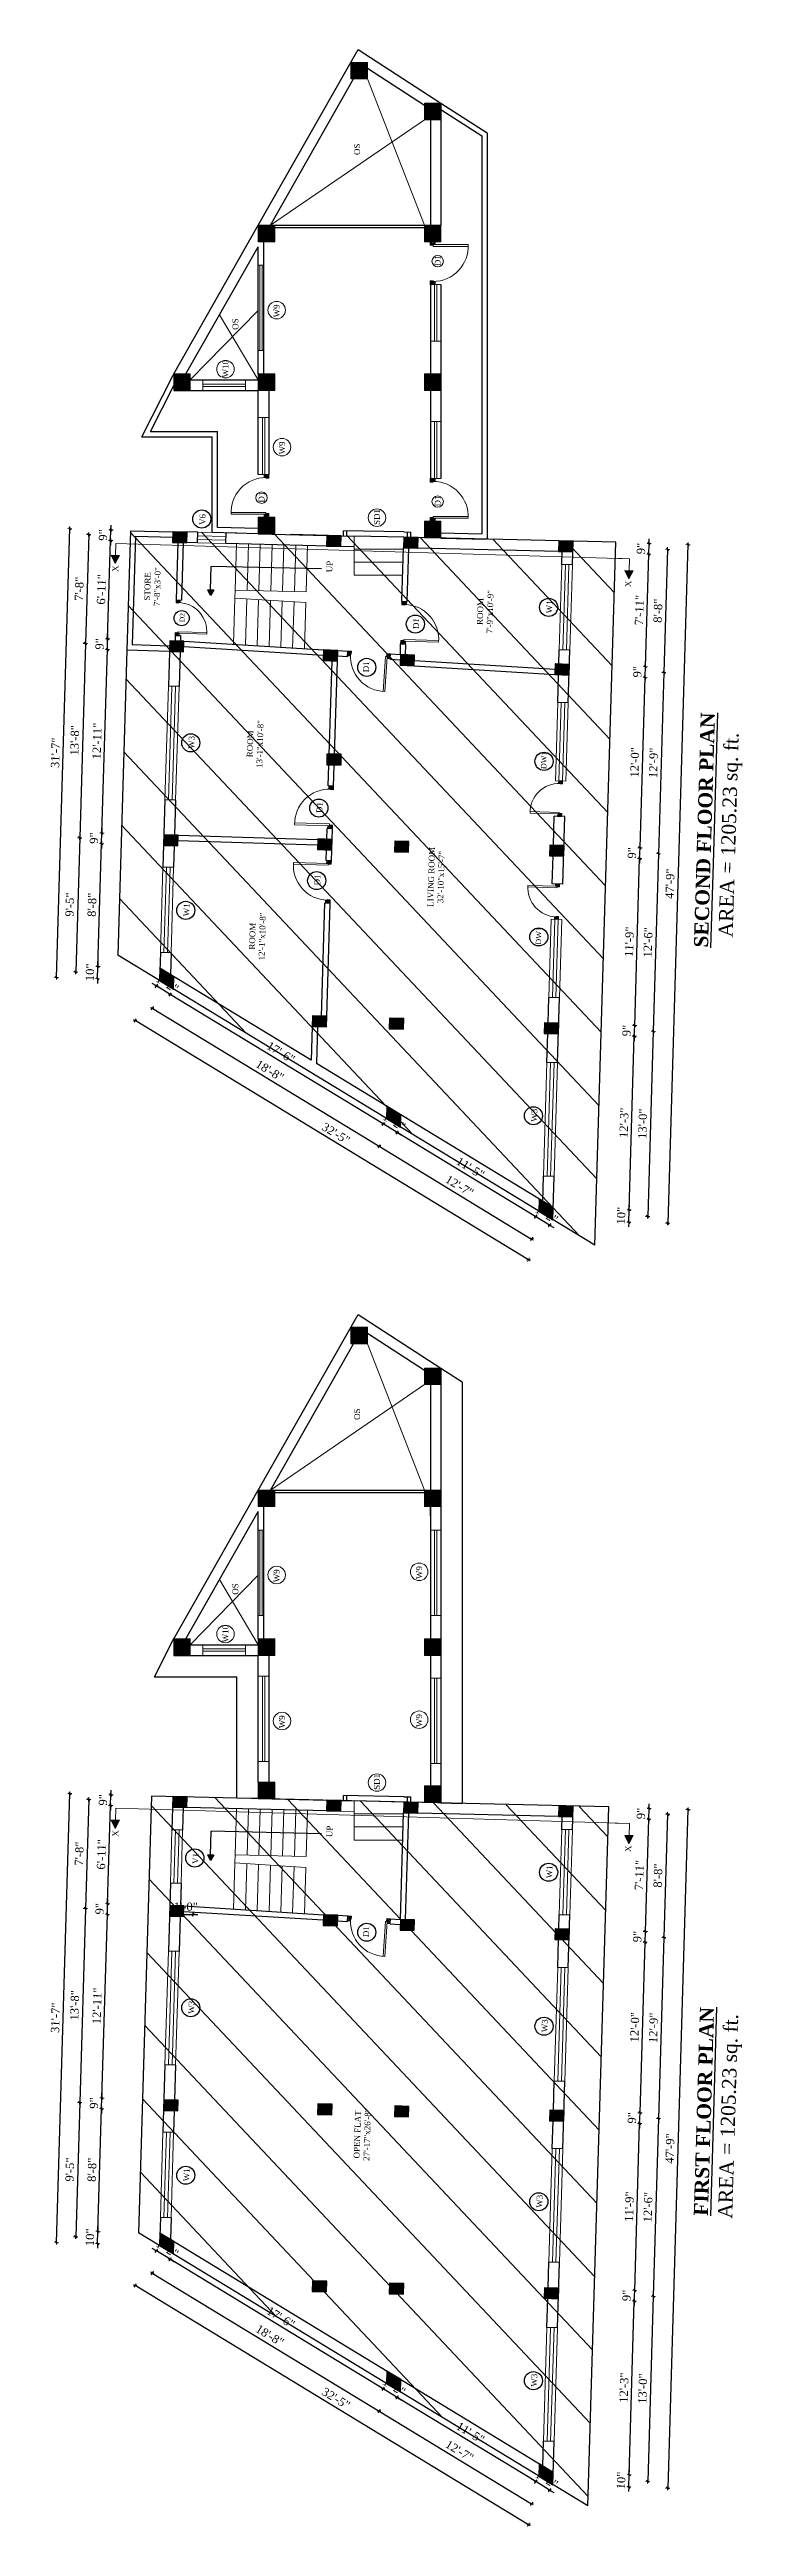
# Model space of a CAD drawing. Header units: inches. Extents: x 4069 to 291496, y -47643 to 12535.
# Drawn here: x 136842 to 137427, y -20159 to -18068 of the extents above; entities that cross this region are included whole.
import ezdxf

# ---------------------------------------------------------------- set-up
doc = ezdxf.new("R2010")
doc.units = ezdxf.units.IN
doc.header["$LTSCALE"] = 5
doc.header["$MEASUREMENT"] = 0
for name, color, linetype, lineweight in [('A-WALL', 7, 'Continuous', 9), ('Dimension', 7, 'Continuous', 18), ('DOOR', 62, 'Continuous', 0), ('Dw', 2, 'Continuous', 18), ('tefriş', 30, 'Continuous', 9)]:
    doc.layers.add(name, color=color, linetype=linetype, lineweight=lineweight)
doc.layers.add('dim line', color=7, linetype='Continuous', lineweight=15, true_color=0xfab2b2)
doc.layers.add('TEXT', color=6, linetype='Continuous')
doc.layers.add('WALL', color=7, linetype='Continuous')
doc.styles.add('ordinary', font='times.ttf')
doc.dimstyles.new('Copy of 96', dxfattribs={"dimtxt": 7, "dimasz": 4, "dimexe": 0.5, "dimexo": 0.5, "dimgap": 3, "dimtad": 1, "dimdec": 1, "dimzin": 11, "dimdsep": 46, "dimlunit": 4, "dimtxsty": 'ordinary', "dimblk": 'OBLIQUE', "dimcen": 0.09, "dimse1": 1, "dimse2": 1, "dimclrt": 6, "dimazin": 0, "dimtfac": 1, "dimtdec": 1, "dimtix": 1, "dimtmove": 2, "dimatfit": 3, "dimldrblk": 'leader', "dimfxl": 0.5, "dimfxlon": 1, "dimtolj": 1, "dimtzin": 0, "dimarcsym": 0})

msp = doc.modelspace()

# ---------------------------------------------------------------- texts
at = {"layer": 'TEXT', "style": 'ordinary'}
for s, height, rotation, p in [('OS', 5, 90, (137104.52063, -18156.95035)), ('D1', 5, 90, (137172.58267, -18250.74351)), ('W9', 5, 90, (137036.56627, -18293.97472)), ('OS', 5, 90, (137001.68997, -18304.50304)), ('W10', 5, 90, (136993.28891, -18344.65224)), ('W9', 5, 90, (137041.06627, -18409.6381)), ('V6', 5, 88.29037351, (136973.77357, -18469.2927)), ('D1', 5, 90, (137023.84626, -18450.30135)), ('SD1', 5, 90, (137121.22571, -18469.18837)), ('D1', 5, 90, (137172.58267, -18453.62595)), ('UP', 5, 88.28959735, (137081.08202, -18509.1597)), ('D2', 4.1665, 88.28959735, (136956.32906, -18551.35415)), ('W1', 5, 88.29037351, (137266.66495, -18543.90192)), ('D1', 5, 88.29037351, (137154.16455, -18557.11904)), ('D1', 5, 88.28959735, (137111.97226, -18593.59408)), ('W3', 5, 88.29037351, (136964.49185, -18658.23501)), ('DW1', 4.5, 88.29037351, (137261.74807, -18675.3416)), ('D1', 5, 88.29037351, (137072.65555, -18712.39125)), ('D1', 5, 88.28959735, (137070.82986, -18773.5429)), ('W1', 5, 88.29037351, (136960.27044, -18799.63565)), ('DW1', 4.5, 88.29037351, (137257.32481, -18823.50321)), ('W3', 5, 88.29037351, (137253.85404, -18973.01705)), ('OS', 5, 90, (137104.52063, -19224.5842)), ('W9', 5, 90, (137036.56627, -19361.60856)), ('W9', 5, 90, (137156.88412, -19358.88731)), ('OS', 5, 90, (137001.68997, -19372.13689)), ('W10', 5, 90, (136993.28891, -19412.28609)), ('W9', 5, 90, (137041.06627, -19484.83509)), ('W9', 5, 90, (137156.88412, -19483.77613)), ('SD1', 5, 90, (137121.22571, -19536.82221)), ('UP', 5, 88.28959735, (137081.08202, -19576.79354)), ('V1', 5, 88.29037351, (136967.90512, -19599.47644)), ('W1', 5, 88.29037351, (137266.66495, -19611.53576)), ('D1', 5, 88.28959735, (137111.97226, -19661.22793)), ('W3', 5, 88.29037351, (136964.49185, -19725.86885)), ('W3', 5, 88.29037351, (137262.78564, -19741.47743)), ('W1', 5, 88.29037351, (136960.27044, -19867.26949)), ('W3', 5, 88.29037351, (137258.36238, -19889.63904)), ('W3', 5, 88.29037351, (137253.85404, -20040.6509))]:
    msp.add_text(s, height=height, rotation=rotation, dxfattribs=at).set_placement(p)
at = {"layer": 'TEXT', "char_height": 5, "attachment_point": 8, "rotation": 88.28959735, "style": 'ordinary'}
for s, insert in [('STORE\\P7\'-8"x3\'-0"', (136935.90108, -18521.36044)), ('ROOM\\P7\'-9"x10\'-9"', (137216.85687, -18542.57605)), ('ROOM\\P13\'-1"x10\'-8"', (137022.57119, -18654.25551)), ('LIVING ROOM\\P32\'-10"x15\'-7"', (137175.43216, -18766.5488)), ('ROOM\\P12\'-1"x10\'-8"', (137024.44979, -18816.65434)), ('OPEN FLAT\\P27\'-17"x26\'-8"', (137113.09325, -19828.01472))]:
    msp.add_mtext_dynamic_manual_height_columns(s, width=101.5687276, gutter_width=1720.71691, heights=[0], dxfattribs=dict(at, insert=insert))
at = {"layer": 'TEXT', "char_height": 12, "width": 219.8150831, "attachment_point": 8, "rotation": 88.28959735, "style": 'ordinary'}
for s, insert in [('{\\fTimes New Roman|b1|i0|c0|p18;\\LSECOND FLOOR PLAN}', (137401.47251, -18726.88277)), ('AREA = 1205.23 sq. ft.', (137425.5955, -18731.1893)), ('{\\fTimes New Roman|b1|i0|c0|p18;\\LFIRST FLOOR PLAN}', (137401.05851, -19808.38422)), ('AREA = 1205.23 sq. ft.', (137425.18149, -19812.69075))]:
    msp.add_mtext(s, dxfattribs=dict(at, insert=insert))

# ---------------------------------------------------------------- blocks, each defined once
blk = doc.blocks.new('C1a')
at = {"color": 1, "ltscale": 5}
for p, q in [((18657.7, 4625.8), (18648.7, 4625.8)), ((18648.7, 4625.8), (18648.8, 4613.8)), ((18657.8, 4613.8), (18657.7, 4625.8)), ((18648.8, 4613.8), (18657.8, 4613.8))]:
    blk.add_line(p, q, dxfattribs=at)
blk = doc.blocks.new('c2a')
at = {"color": 1, "ltscale": 5}
for p, q in [((18091.6, 4625.8), (18084.8, 4613.8)), ((18102, 4625.8), (18091.6, 4625.8)), ((18095.2, 4613.8), (18102, 4625.8)), ((18084.8, 4613.8), (18095.2, 4613.8))]:
    blk.add_line(p, q, dxfattribs=at)
blk = doc.blocks.new('A$C27B36B59')
at = {"layer": 'DOOR'}
for p, q in [((0, 4), (0, 0)), ((2.5, 4), (0, 4)), ((0, 0), (3, 0)), ((2.5, 2.5), (2.5, 4)), ((3, 2.5), (2.5, 2.5)), ((3, 0), (3, 2.5))]:
    blk.add_line(p, q, dxfattribs=at)
for centre, radius, start, end in [((-1.4, -0.5), 4.75, 22.1411, 72.838), ((1.3, 2.1), 1.64, 45.138, 144.8948), ((2.2, 0.3), 2.49, 83.3149, 152.658), ((0.1, 0.4), 2.05, 349.4875, 93.6805), ((2, -0.5), 2.01, 58.7447, 166.495), ((-0.1, 0.3), 1.13, 343.542, 86.947), ((2.1, -0.4), 1.17, 38.2816, 160.1519)]:
    blk.add_arc(centre, radius, start, end, dxfattribs=at)
blk = doc.blocks.new('D2')
at = {"layer": 'DOOR'}
for p, q in [((74474, 24047.6), (74474, 24018.1)), ((74474, 24047.6), (74475.5, 24047.6)), ((74475.5, 24047.6), (74475.5, 24018.1))]:
    blk.add_line(p, q, dxfattribs=at)
blk.add_arc((74474, 24047.6), 29.5, 180, 272.9146, dxfattribs=at)
at = {"layer": 'DOOR', "xscale": -1, "rotation": 180}
blk.add_blockref('A$C27B36B59', (74442, 24050.1), dxfattribs=at)
at = {"layer": 'DOOR', "rotation": 180}
blk.add_blockref('A$C27B36B59', (74478, 24050.1), dxfattribs=at)
blk = doc.blocks.new('x-x')
at = {"ltscale": 5}
for points in [[(11364, -701.5), (11364, -694.5), (11357.1, -698.1)], [(11364, -1135.5), (11364, -1128.5), (11357.1, -1132.1)]]:
    blk.add_hatch(color=256, dxfattribs=at).paths.add_polyline_path(points)
for p, q in [((11364, -694.5), (11357.1, -698.1)), ((11357.1, -698.1), (11364, -701.5)), ((11364, -701.5), (11364, -694.5)), ((11374.1, -698.1), (11364, -698.1)), ((11374.1, -698.1), (11374.1, -1132.1)), ((11364, -1128.5), (11357.1, -1132.1)), ((11364, -1135.5), (11364, -1128.5)), ((11357.1, -1132.1), (11364, -1135.5)), ((11374.1, -1132.1), (11364, -1132.1))]:
    blk.add_line(p, q, dxfattribs=at)
at = {"layer": 'A-WALL', "color": 1, "ltscale": 5}
blk.add_line((11374.1, -1120.1), (11374.1, -1132.1), dxfattribs=at)
at = {"layer": 'TEXT', "style": 'ordinary'}
for p in [(11350.1, -701), (11350.1, -1134.1)]:
    blk.add_text('X', height=5, dxfattribs=at).set_placement(p)
blk = doc.blocks.new('oblique')
at = {"color": 0, "lineweight": -2}
blk.add_line((0.25, 0.25), (-0.25, -0.25), dxfattribs=at)
at = {"layer": 'dim line', "lineweight": 9}
for p, q in [((-0.4375, 0), (0.4375, 0)), ((0, 0.4375), (0, -0.4375))]:
    blk.add_line(p, q, dxfattribs=at)
blk = doc.blocks.new('*D3866')
at = {"layer": 'A-WALL', "color": 0, "lineweight": -2, "ltscale": 50, "transparency": 16777216}
blk.add_line((137364.2, -19557.4), (137361.1, -19661.4), dxfattribs=at)
at = {"layer": 'Defpoints', "color": 0, "ltscale": 50, "transparency": 16777216}
for p in [(137284.3, -19555.1), (137281.2, -19659), (137361.1, -19661.4)]:
    blk.add_point(p, dxfattribs=at)
at = {"layer": 'A-WALL', "color": 0, "lineweight": -2, "ltscale": 50, "transparency": 16777216, "xscale": 4, "yscale": 4, "zscale": 4}
for p, rotation in [((137364.2, -19557.4), 88.28998542812829), ((137361.1, -19661.4), 268.2899854281283)]:
    blk.add_blockref('oblique', p, dxfattribs=dict(at, rotation=rotation))
at = {"layer": 'A-WALL', "color": 6, "ltscale": 50, "transparency": 16777216, "insert": (137356.1, -19609.2), "char_height": 7, "attachment_point": 5, "rotation": 88.29, "style": 'ordinary'}
blk.add_mtext('\\A1;8\'-8"', dxfattribs=at)
blk = doc.blocks.new('_OBLIQUE')
at = {"color": 0, "linetype": 'ByBlock'}
blk.add_line((-0.5, -0.5), (0.5, 0.5), dxfattribs=at)
blk = doc.blocks.new('leader')
at = {"layer": 'Dimension'}
for p, q in [((-4.42, 0), (4.42, 0)), ((0, -4.33), (0, 4.33))]:
    blk.add_line(p, q, dxfattribs=at)
blk = doc.blocks.new('*D3867')
at = {"layer": 'A-WALL', "color": 0, "lineweight": -2, "ltscale": 50, "transparency": 16777216}
blk.add_line((137361.1, -19661.4), (137356.5, -19814.3), dxfattribs=at)
at = {"layer": 'Defpoints', "color": 0, "ltscale": 50, "transparency": 16777216}
for p in [(137281.2, -19659), (137276.6, -19811.9), (137356.5, -19814.3)]:
    blk.add_point(p, dxfattribs=at)
at = {"layer": 'A-WALL', "color": 0, "lineweight": -2, "ltscale": 50, "transparency": 16777216, "xscale": 4, "yscale": 4, "zscale": 4}
for p, rotation in [((137361.1, -19661.4), 88.28998542889887), ((137356.5, -19814.3), 268.2899854288989)]:
    blk.add_blockref('oblique', p, dxfattribs=dict(at, rotation=rotation))
at = {"layer": 'A-WALL', "color": 6, "ltscale": 50, "transparency": 16777216, "insert": (137352.3, -19737.7), "char_height": 7, "attachment_point": 5, "rotation": 88.29, "style": 'ordinary'}
blk.add_mtext('\\A1;12\'-9"', dxfattribs=at)
blk = doc.blocks.new('*D3868')
at = {"layer": 'A-WALL', "color": 0, "lineweight": -2, "ltscale": 50, "transparency": 16777216}
blk.add_line((137356.5, -19814.3), (137352.1, -19964.3), dxfattribs=at)
at = {"layer": 'Defpoints', "color": 0, "ltscale": 50, "transparency": 16777216}
for p in [(137276.6, -19811.9), (137272.2, -19961.9), (137352.1, -19964.3)]:
    blk.add_point(p, dxfattribs=at)
at = {"layer": 'A-WALL', "color": 0, "lineweight": -2, "ltscale": 50, "transparency": 16777216, "xscale": 4, "yscale": 4, "zscale": 4}
for p, rotation in [((137356.5, -19814.3), 88.28998542889887), ((137352.1, -19964.3), 268.2899854288989)]:
    blk.add_blockref('oblique', p, dxfattribs=dict(at, rotation=rotation))
at = {"layer": 'A-WALL', "color": 6, "ltscale": 50, "transparency": 16777216, "insert": (137347.7, -19889.1), "char_height": 7, "attachment_point": 5, "rotation": 88.29, "style": 'ordinary'}
blk.add_mtext('\\A1;12\'-6"', dxfattribs=at)
blk = doc.blocks.new('*D3869')
at = {"layer": 'A-WALL', "color": 0, "lineweight": -2, "ltscale": 50, "transparency": 16777216}
blk.add_line((137352.1, -19964.3), (137347.4, -20120.5), dxfattribs=at)
at = {"layer": 'Defpoints', "color": 0, "ltscale": 50, "transparency": 16777216}
for p in [(137272.2, -19961.9), (137267.5, -20118.1), (137347.4, -20120.5)]:
    blk.add_point(p, dxfattribs=at)
at = {"layer": 'A-WALL', "color": 0, "lineweight": -2, "ltscale": 50, "transparency": 16777216, "xscale": 4, "yscale": 4, "zscale": 4}
for p, rotation in [((137352.1, -19964.3), 88.28998542889887), ((137347.4, -20120.5), 268.2899854288989)]:
    blk.add_blockref('oblique', p, dxfattribs=dict(at, rotation=rotation))
at = {"layer": 'A-WALL', "color": 6, "ltscale": 50, "transparency": 16777216, "insert": (137343.2, -20042.2), "char_height": 7, "attachment_point": 5, "rotation": 88.29, "style": 'ordinary'}
blk.add_mtext('\\A1;13\'-0"', dxfattribs=at)
blk = doc.blocks.new('*D3870')
at = {"layer": 'A-WALL', "color": 0, "lineweight": -2, "ltscale": 50, "transparency": 16777216}
blk.add_line((137381.4, -19553.5), (137364.3, -20126.2), dxfattribs=at)
at = {"layer": 'Defpoints', "color": 0, "ltscale": 50, "transparency": 16777216}
for p in [(137284.5, -19550.6), (137267.4, -20123.3), (137364.3, -20126.2)]:
    blk.add_point(p, dxfattribs=at)
at = {"layer": 'A-WALL', "color": 0, "lineweight": -2, "ltscale": 50, "transparency": 16777216, "xscale": 4, "yscale": 4, "zscale": 4}
for p, rotation in [((137381.4, -19553.5), 88.28998542889887), ((137364.3, -20126.2), 268.2899854288989)]:
    blk.add_blockref('oblique', p, dxfattribs=dict(at, rotation=rotation))
at = {"layer": 'A-WALL', "color": 6, "ltscale": 50, "transparency": 16777216, "insert": (137366.2, -19839.6), "char_height": 7, "attachment_point": 5, "rotation": 88.29, "style": 'ordinary'}
blk.add_mtext('\\A1;47\'-9"', dxfattribs=at)
blk = doc.blocks.new('*D3871')
at = {"layer": 'A-WALL', "color": 0, "lineweight": -2, "ltscale": 50, "transparency": 16777216}
for p, q in [((137252.8, -20120.7), (137249.4, -20118.6)), ((137264.6, -20127.9), (137252.8, -20120.7)), ((137264.6, -20127.9), (137268, -20129.9))]:
    blk.add_line(p, q, dxfattribs=at)
at = {"layer": 'Defpoints', "color": 0, "ltscale": 50, "transparency": 16777216}
for p in [(137252.8, -20120.7), (137255.6, -20116.1), (137267.4, -20123.3)]:
    blk.add_point(p, dxfattribs=at)
at = {"layer": 'A-WALL', "color": 0, "lineweight": -2, "ltscale": 50, "transparency": 16777216, "xscale": 4, "yscale": 4, "zscale": 4}
for p, rotation in [((137252.8, -20120.7), 328.7014709224883), ((137264.6, -20127.9), 148.7014709224883)]:
    blk.add_blockref('oblique', p, dxfattribs=dict(at, rotation=rotation))
at = {"layer": 'A-WALL', "color": 6, "ltscale": 50, "transparency": 16777216, "insert": (137262.1, -20118.7), "char_height": 7, "attachment_point": 5, "rotation": 328.7015, "style": 'ordinary'}
blk.add_mtext('\\A1;1\'-2"', dxfattribs=at)
blk = doc.blocks.new('*D3872')
at = {"layer": 'A-WALL', "color": 0, "lineweight": -2, "ltscale": 50, "transparency": 16777216}
blk.add_line((137252.8, -20120.7), (137135.9, -20049.6), dxfattribs=at)
at = {"layer": 'Defpoints', "color": 0, "ltscale": 50, "transparency": 16777216}
for p in [(137138.6, -20045), (137135.9, -20049.6), (137255.6, -20116.1)]:
    blk.add_point(p, dxfattribs=at)
at = {"layer": 'A-WALL', "color": 0, "lineweight": -2, "ltscale": 50, "transparency": 16777216, "xscale": 4, "yscale": 4, "zscale": 4}
for p, rotation in [((137135.9, -20049.6), 148.7014709249468), ((137252.8, -20120.7), 328.7014709249468)]:
    blk.add_blockref('oblique', p, dxfattribs=dict(at, rotation=rotation))
at = {"layer": 'A-WALL', "color": 6, "ltscale": 50, "transparency": 16777216, "insert": (137197.7, -20079.5), "char_height": 7, "attachment_point": 5, "rotation": 328.7015, "style": 'ordinary'}
blk.add_mtext('\\A1;11\'-5"', dxfattribs=at)
blk = doc.blocks.new('*D3873')
at = {"layer": 'A-WALL', "color": 0, "lineweight": -2, "ltscale": 50, "transparency": 16777216}
for p, q in [((137124.1, -20042.4), (137120.6, -20040.4)), ((137135.9, -20049.6), (137124.1, -20042.4)), ((137135.9, -20049.6), (137139.3, -20051.7))]:
    blk.add_line(p, q, dxfattribs=at)
at = {"layer": 'Defpoints', "color": 0, "ltscale": 50, "transparency": 16777216}
for p in [(137124.1, -20042.4), (137126.8, -20037.9), (137138.6, -20045)]:
    blk.add_point(p, dxfattribs=at)
at = {"layer": 'A-WALL', "color": 0, "lineweight": -2, "ltscale": 50, "transparency": 16777216, "xscale": 4, "yscale": 4, "zscale": 4}
for p, rotation in [((137124.1, -20042.4), 328.7014709249468), ((137135.9, -20049.6), 148.7014709249468)]:
    blk.add_blockref('oblique', p, dxfattribs=dict(at, rotation=rotation))
at = {"layer": 'A-WALL', "color": 6, "ltscale": 50, "transparency": 16777216, "insert": (137133.3, -20040.5), "char_height": 7, "attachment_point": 5, "rotation": 328.7015, "style": 'ordinary'}
blk.add_mtext('\\A1;1\'-2"', dxfattribs=at)
blk = doc.blocks.new('*D3874')
at = {"layer": 'A-WALL', "color": 0, "lineweight": -2, "ltscale": 50, "transparency": 16777216}
blk.add_line((137124.1, -20042.4), (136944.2, -19933.1), dxfattribs=at)
at = {"layer": 'Defpoints', "color": 0, "ltscale": 50, "transparency": 16777216}
for p in [(136944.2, -19933.1), (136947, -19928.6), (137126.8, -20037.9)]:
    blk.add_point(p, dxfattribs=at)
at = {"layer": 'A-WALL', "color": 0, "lineweight": -2, "ltscale": 50, "transparency": 16777216, "xscale": 4, "yscale": 4, "zscale": 4}
for p, rotation in [((136944.2, -19933.1), 148.7014709249468), ((137124.1, -20042.4), 328.7014709249468)]:
    blk.add_blockref('oblique', p, dxfattribs=dict(at, rotation=rotation))
at = {"layer": 'A-WALL', "color": 6, "ltscale": 50, "transparency": 16777216, "insert": (137037.6, -19982.2), "char_height": 7, "attachment_point": 5, "rotation": 328.7015, "style": 'ordinary'}
blk.add_mtext('\\A1;17\'-6"', dxfattribs=at)
blk = doc.blocks.new('*D3875')
at = {"layer": 'A-WALL', "color": 0, "lineweight": -2, "ltscale": 50, "transparency": 16777216}
for p, q in [((136932.5, -19925.9), (136929, -19923.9)), ((136944.2, -19933.1), (136932.5, -19925.9)), ((136944.2, -19933.1), (136947.7, -19935.2))]:
    blk.add_line(p, q, dxfattribs=at)
at = {"layer": 'Defpoints', "color": 0, "ltscale": 50, "transparency": 16777216}
for p in [(136935.2, -19921.4), (136932.5, -19925.9), (136947, -19928.6)]:
    blk.add_point(p, dxfattribs=at)
at = {"layer": 'A-WALL', "color": 0, "lineweight": -2, "ltscale": 50, "transparency": 16777216, "xscale": 4, "yscale": 4, "zscale": 4}
for p, rotation in [((136932.5, -19925.9), 328.7014709249468), ((136944.2, -19933.1), 148.7014709249468)]:
    blk.add_blockref('oblique', p, dxfattribs=dict(at, rotation=rotation))
at = {"layer": 'A-WALL', "color": 6, "ltscale": 50, "transparency": 16777216, "insert": (136941.7, -19924), "char_height": 7, "attachment_point": 5, "rotation": 328.7015, "style": 'ordinary'}
blk.add_mtext('\\A1;1\'-2"', dxfattribs=at)
blk = doc.blocks.new('*D3876')
at = {"layer": 'A-WALL', "color": 0, "lineweight": -2, "ltscale": 50, "transparency": 16777216}
blk.add_line((136929.1, -19944.7), (137120.7, -20061.2), dxfattribs=at)
at = {"layer": 'Defpoints', "color": 0, "ltscale": 50, "transparency": 16777216}
for p in [(136941.1, -19925), (137132.7, -20041.5), (137120.7, -20061.2)]:
    blk.add_point(p, dxfattribs=at)
at = {"layer": 'A-WALL', "color": 0, "lineweight": -2, "ltscale": 50, "transparency": 16777216, "xscale": 4, "yscale": 4, "zscale": 4}
for p, rotation in [((136929.1, -19944.7), 148.7014709224112), ((137120.7, -20061.2), 328.7014709224112)]:
    blk.add_blockref('oblique', p, dxfattribs=dict(at, rotation=rotation))
at = {"layer": 'A-WALL', "color": 6, "ltscale": 50, "transparency": 16777216, "insert": (137028.3, -19997.4), "char_height": 7, "attachment_point": 5, "rotation": 328.7015, "style": 'ordinary'}
blk.add_mtext('\\A1;18\'-8"', dxfattribs=at)
blk = doc.blocks.new('*D3877')
at = {"layer": 'A-WALL', "color": 0, "lineweight": -2, "ltscale": 50, "transparency": 16777216}
blk.add_line((137120.7, -20061.2), (137249.4, -20139.5), dxfattribs=at)
at = {"layer": 'Defpoints', "color": 0, "ltscale": 50, "transparency": 16777216}
for p in [(137132.7, -20041.5), (137261.5, -20119.7), (137249.4, -20139.5)]:
    blk.add_point(p, dxfattribs=at)
at = {"layer": 'A-WALL', "color": 0, "lineweight": -2, "ltscale": 50, "transparency": 16777216, "xscale": 4, "yscale": 4, "zscale": 4}
for p, rotation in [((137120.7, -20061.2), 148.7014709249468), ((137249.4, -20139.5), 328.7014709249468)]:
    blk.add_blockref('oblique', p, dxfattribs=dict(at, rotation=rotation))
at = {"layer": 'A-WALL', "color": 6, "ltscale": 50, "transparency": 16777216, "insert": (137188.5, -20094.8), "char_height": 7, "attachment_point": 5, "rotation": 328.7015, "style": 'ordinary'}
blk.add_mtext('\\A1;12\'-7"', dxfattribs=at)
blk = doc.blocks.new('*D3878')
at = {"layer": 'A-WALL', "color": 0, "lineweight": -2, "ltscale": 50, "transparency": 16777216}
blk.add_line((137246.8, -20157.1), (136914.7, -19955.2), dxfattribs=at)
at = {"layer": 'Defpoints', "color": 0, "ltscale": 50, "transparency": 16777216}
for p in [(136935.2, -19921.4), (136914.7, -19955.2), (137267.4, -20123.3)]:
    blk.add_point(p, dxfattribs=at)
at = {"layer": 'A-WALL', "color": 0, "lineweight": -2, "ltscale": 50, "transparency": 16777216, "xscale": 4, "yscale": 4, "zscale": 4}
for p, rotation in [((136914.7, -19955.2), 148.7014709224075), ((137246.8, -20157.1), 328.7014709224075)]:
    blk.add_blockref('oblique', p, dxfattribs=dict(at, rotation=rotation))
at = {"layer": 'A-WALL', "color": 6, "ltscale": 50, "transparency": 16777216, "insert": (137084.2, -20050.5), "char_height": 7, "attachment_point": 5, "rotation": 328.7015, "style": 'ordinary'}
blk.add_mtext('\\A1;32\'-5"', dxfattribs=at)
blk = doc.blocks.new('*D3879')
at = {"layer": 'A-WALL', "color": 0, "lineweight": -2, "ltscale": 50, "transparency": 16777216}
for p, q in [((136882.9, -19919.8), (136882.8, -19923.8)), ((136882.9, -19919.8), (136883.2, -19909.5)), ((136883.2, -19909.5), (136883.3, -19905.5))]:
    blk.add_line(p, q, dxfattribs=at)
at = {"layer": 'Defpoints', "color": 0, "ltscale": 50, "transparency": 16777216}
for p in [(136883.2, -19909.5), (136935.2, -19921.4), (136935.5, -19911)]:
    blk.add_point(p, dxfattribs=at)
at = {"layer": 'A-WALL', "color": 0, "lineweight": -2, "ltscale": 50, "transparency": 16777216, "xscale": 4, "yscale": 4, "zscale": 4}
for p, rotation in [((136882.9, -19919.8), 88.28998542816066), ((136883.2, -19909.5), 268.2899854281607)]:
    blk.add_blockref('oblique', p, dxfattribs=dict(at, rotation=rotation))
at = {"layer": 'A-WALL', "color": 6, "ltscale": 50, "transparency": 16777216, "insert": (136876.5, -19914.5), "char_height": 7, "attachment_point": 5, "rotation": 88.29, "style": 'ordinary'}
blk.add_mtext('\\A1;10"', dxfattribs=at)
blk = doc.blocks.new('*D3880')
at = {"layer": 'A-WALL', "color": 0, "lineweight": -2, "ltscale": 50, "transparency": 16777216}
blk.add_line((136883.2, -19909.5), (136886.3, -19805.9), dxfattribs=at)
at = {"layer": 'Defpoints', "color": 0, "ltscale": 50, "transparency": 16777216}
for p in [(136886.3, -19805.9), (136938.6, -19807.4), (136935.5, -19911)]:
    blk.add_point(p, dxfattribs=at)
at = {"layer": 'A-WALL', "color": 0, "lineweight": -2, "ltscale": 50, "transparency": 16777216, "xscale": 4, "yscale": 4, "zscale": 4}
for p, rotation in [((136886.3, -19805.9), 88.28998542889879), ((136883.2, -19909.5), 268.2899854288988)]:
    blk.add_blockref('oblique', p, dxfattribs=dict(at, rotation=rotation))
at = {"layer": 'A-WALL', "color": 6, "ltscale": 50, "transparency": 16777216, "insert": (136878.2, -19857.5), "char_height": 7, "attachment_point": 5, "rotation": 88.29, "style": 'ordinary'}
blk.add_mtext('\\A1;8\'-8"', dxfattribs=at)
blk = doc.blocks.new('*D3881')
at = {"layer": 'A-WALL', "color": 0, "lineweight": -2, "ltscale": 50, "transparency": 16777216}
for p, q in [((136886.3, -19805.9), (136886.6, -19796.9)), ((136886.6, -19796.9), (136886.7, -19792.9)), ((136886.3, -19805.9), (136886.2, -19809.9))]:
    blk.add_line(p, q, dxfattribs=at)
at = {"layer": 'Defpoints', "color": 0, "ltscale": 50, "transparency": 16777216}
for p in [(136886.6, -19796.9), (136938.9, -19798.4), (136938.6, -19807.4)]:
    blk.add_point(p, dxfattribs=at)
at = {"layer": 'A-WALL', "color": 0, "lineweight": -2, "ltscale": 50, "transparency": 16777216, "xscale": 4, "yscale": 4, "zscale": 4}
for p, rotation in [((136886.6, -19796.9), 268.2899854288988), ((136886.3, -19805.9), 88.28998542889879)]:
    blk.add_blockref('oblique', p, dxfattribs=dict(at, rotation=rotation))
at = {"layer": 'A-WALL', "color": 6, "ltscale": 50, "transparency": 16777216, "insert": (136879.9, -19801.2), "char_height": 7, "attachment_point": 5, "rotation": 88.29, "style": 'ordinary'}
blk.add_mtext('\\A1;9"', dxfattribs=at)
blk = doc.blocks.new('*D3882')
at = {"layer": 'A-WALL', "color": 0, "lineweight": -2, "ltscale": 50, "transparency": 16777216}
blk.add_line((136886.6, -19796.9), (136891.2, -19641.9), dxfattribs=at)
at = {"layer": 'Defpoints', "color": 0, "ltscale": 50, "transparency": 16777216}
for p in [(136891.2, -19641.9), (136943.5, -19643.5), (136938.9, -19798.4)]:
    blk.add_point(p, dxfattribs=at)
at = {"layer": 'A-WALL', "color": 0, "lineweight": -2, "ltscale": 50, "transparency": 16777216, "xscale": 4, "yscale": 4, "zscale": 4}
for p, rotation in [((136891.2, -19641.9), 88.28998542889879), ((136886.6, -19796.9), 268.2899854288988)]:
    blk.add_blockref('oblique', p, dxfattribs=dict(at, rotation=rotation))
at = {"layer": 'A-WALL', "color": 6, "ltscale": 50, "transparency": 16777216, "insert": (136882.4, -19719.2), "char_height": 7, "attachment_point": 5, "rotation": 88.29, "style": 'ordinary'}
blk.add_mtext('\\A1;12\'-11"', dxfattribs=at)
blk = doc.blocks.new('*D3883')
at = {"layer": 'A-WALL', "color": 0, "lineweight": -2, "ltscale": 50, "transparency": 16777216}
for p, q in [((136891.4, -19632.9), (136891.6, -19628.9)), ((136891.2, -19641.9), (136891.1, -19645.9)), ((136891.2, -19641.9), (136891.4, -19632.9))]:
    blk.add_line(p, q, dxfattribs=at)
at = {"layer": 'Defpoints', "color": 0, "ltscale": 50, "transparency": 16777216}
for p in [(136891.4, -19632.9), (136943.5, -19643.5), (136943.8, -19634.5)]:
    blk.add_point(p, dxfattribs=at)
at = {"layer": 'A-WALL', "color": 0, "lineweight": -2, "ltscale": 50, "transparency": 16777216, "xscale": 4, "yscale": 4, "zscale": 4}
for p, rotation in [((136891.4, -19632.9), 268.2899854288988), ((136891.2, -19641.9), 88.28998542889879)]:
    blk.add_blockref('oblique', p, dxfattribs=dict(at, rotation=rotation))
at = {"layer": 'A-WALL', "color": 6, "ltscale": 50, "transparency": 16777216, "insert": (136884.7, -19637.2), "char_height": 7, "attachment_point": 5, "rotation": 88.29, "style": 'ordinary'}
blk.add_mtext('\\A1;9"', dxfattribs=at)
blk = doc.blocks.new('*D3884')
at = {"layer": 'A-WALL', "color": 0, "lineweight": -2, "ltscale": 50, "transparency": 16777216}
blk.add_line((136891.4, -19632.9), (136893.9, -19550), dxfattribs=at)
at = {"layer": 'Defpoints', "color": 0, "ltscale": 50, "transparency": 16777216}
for p in [(136893.9, -19550), (136946.3, -19551.5), (136943.8, -19634.5)]:
    blk.add_point(p, dxfattribs=at)
at = {"layer": 'A-WALL', "color": 0, "lineweight": -2, "ltscale": 50, "transparency": 16777216, "xscale": 4, "yscale": 4, "zscale": 4}
for p, rotation in [((136893.9, -19550), 88.28998542889879), ((136891.4, -19632.9), 268.2899854288988)]:
    blk.add_blockref('oblique', p, dxfattribs=dict(at, rotation=rotation))
at = {"layer": 'A-WALL', "color": 6, "ltscale": 50, "transparency": 16777216, "insert": (136886.1, -19591.3), "char_height": 7, "attachment_point": 5, "rotation": 88.29, "style": 'ordinary'}
blk.add_mtext('\\A1;6\'-11"', dxfattribs=at)
blk = doc.blocks.new('*D3885')
at = {"layer": 'A-WALL', "color": 0, "lineweight": -2, "ltscale": 50, "transparency": 16777216}
for p, q in [((136893.9, -19550), (136894.2, -19541)), ((136894.2, -19541), (136894.3, -19537)), ((136893.9, -19550), (136893.8, -19554))]:
    blk.add_line(p, q, dxfattribs=at)
at = {"layer": 'Defpoints', "color": 0, "ltscale": 50, "transparency": 16777216}
for p in [(136894.2, -19541), (136946.5, -19542.6), (136946.3, -19551.5)]:
    blk.add_point(p, dxfattribs=at)
at = {"layer": 'A-WALL', "color": 0, "lineweight": -2, "ltscale": 50, "transparency": 16777216, "xscale": 4, "yscale": 4, "zscale": 4}
for p, rotation in [((136894.2, -19541), 268.2899854288988), ((136893.9, -19550), 88.28998542889879)]:
    blk.add_blockref('oblique', p, dxfattribs=dict(at, rotation=rotation))
at = {"layer": 'A-WALL', "color": 6, "ltscale": 50, "transparency": 16777216, "insert": (136887.5, -19545.3), "char_height": 7, "attachment_point": 5, "rotation": 88.29, "style": 'ordinary'}
blk.add_mtext('\\A1;9"', dxfattribs=at)
blk = doc.blocks.new('*D3886')
at = {"layer": 'A-WALL', "color": 0, "lineweight": -2, "ltscale": 50, "transparency": 16777216}
blk.add_line((136875.4, -19544.9), (136872.6, -19636.9), dxfattribs=at)
at = {"layer": 'Defpoints', "color": 0, "ltscale": 50, "transparency": 16777216}
for p in [(136946.4, -19547), (136872.6, -19636.9), (136943.7, -19639)]:
    blk.add_point(p, dxfattribs=at)
at = {"layer": 'A-WALL', "color": 0, "lineweight": -2, "ltscale": 50, "transparency": 16777216, "xscale": 4, "yscale": 4, "zscale": 4}
for p, rotation in [((136875.4, -19544.9), 88.28998542813659), ((136872.6, -19636.9), 268.2899854281366)]:
    blk.add_blockref('oblique', p, dxfattribs=dict(at, rotation=rotation))
at = {"layer": 'A-WALL', "color": 6, "ltscale": 50, "transparency": 16777216, "insert": (136867.4, -19590.7), "char_height": 7, "attachment_point": 5, "rotation": 88.29, "style": 'ordinary'}
blk.add_mtext('\\A1;7\'-8"', dxfattribs=at)
blk = doc.blocks.new('*D3887')
at = {"layer": 'A-WALL', "color": 0, "lineweight": -2, "ltscale": 50, "transparency": 16777216}
blk.add_line((136872.6, -19636.9), (136867.8, -19800.8), dxfattribs=at)
at = {"layer": 'Defpoints', "color": 0, "ltscale": 50, "transparency": 16777216}
for p in [(136943.7, -19639), (136867.8, -19800.8), (136938.8, -19802.9)]:
    blk.add_point(p, dxfattribs=at)
at = {"layer": 'A-WALL', "color": 0, "lineweight": -2, "ltscale": 50, "transparency": 16777216, "xscale": 4, "yscale": 4, "zscale": 4}
for p, rotation in [((136872.6, -19636.9), 88.28998542889887), ((136867.8, -19800.8), 268.2899854288989)]:
    blk.add_blockref('oblique', p, dxfattribs=dict(at, rotation=rotation))
at = {"layer": 'A-WALL', "color": 6, "ltscale": 50, "transparency": 16777216, "insert": (136863.6, -19718.7), "char_height": 7, "attachment_point": 5, "rotation": 88.29, "style": 'ordinary'}
blk.add_mtext('\\A1;13\'-8"', dxfattribs=at)
blk = doc.blocks.new('*D3888')
at = {"layer": 'A-WALL', "color": 0, "lineweight": -2, "ltscale": 50, "transparency": 16777216}
blk.add_line((136867.8, -19800.8), (136864.4, -19914.1), dxfattribs=at)
at = {"layer": 'Defpoints', "color": 0, "ltscale": 50, "transparency": 16777216}
for p in [(136938.8, -19802.9), (136864.4, -19914.1), (136935.4, -19916.2)]:
    blk.add_point(p, dxfattribs=at)
at = {"layer": 'A-WALL', "color": 0, "lineweight": -2, "ltscale": 50, "transparency": 16777216, "xscale": 4, "yscale": 4, "zscale": 4}
for p, rotation in [((136867.8, -19800.8), 88.28998542889887), ((136864.4, -19914.1), 268.2899854288989)]:
    blk.add_blockref('oblique', p, dxfattribs=dict(at, rotation=rotation))
at = {"layer": 'A-WALL', "color": 6, "ltscale": 50, "transparency": 16777216, "insert": (136859.5, -19857.3), "char_height": 7, "attachment_point": 5, "rotation": 88.29, "style": 'ordinary'}
blk.add_mtext('\\A1;9\'-5"', dxfattribs=at)
blk = doc.blocks.new('*D3889')
at = {"layer": 'A-WALL', "color": 0, "lineweight": -2, "ltscale": 50, "transparency": 16777216}
blk.add_line((136848.2, -19918.8), (136859.5, -19540), dxfattribs=at)
at = {"layer": 'Defpoints', "color": 0, "ltscale": 50, "transparency": 16777216}
for p in [(136859.5, -19540), (136946.5, -19542.6), (136935.2, -19921.4)]:
    blk.add_point(p, dxfattribs=at)
at = {"layer": 'A-WALL', "color": 0, "lineweight": -2, "ltscale": 50, "transparency": 16777216, "xscale": 4, "yscale": 4, "zscale": 4}
for p, rotation in [((136859.5, -19540), 88.28998542889887), ((136848.2, -19918.8), 268.2899854288989)]:
    blk.add_blockref('oblique', p, dxfattribs=dict(at, rotation=rotation))
at = {"layer": 'A-WALL', "color": 6, "ltscale": 50, "transparency": 16777216, "insert": (136847.3, -19729.2), "char_height": 7, "attachment_point": 5, "rotation": 88.29, "style": 'ordinary'}
blk.add_mtext('\\A1;31\'-7"', dxfattribs=at)
blk = doc.blocks.new('*D3923')
at = {"layer": 'A-WALL', "color": 0, "lineweight": -2, "ltscale": 50, "transparency": 16777216}
for p, q in [((137331.8, -20114.9), (137331.9, -20110.9)), ((137331.5, -20125.2), (137331.3, -20129.2)), ((137331.5, -20125.2), (137331.8, -20114.9))]:
    blk.add_line(p, q, dxfattribs=at)
at = {"layer": 'Defpoints', "color": 0, "ltscale": 50, "transparency": 16777216}
for p in [(137267.4, -20123.3), (137267.7, -20113), (137331.8, -20114.9)]:
    blk.add_point(p, dxfattribs=at)
at = {"layer": 'A-WALL', "color": 0, "lineweight": -2, "ltscale": 50, "transparency": 16777216, "xscale": 4, "yscale": 4, "zscale": 4}
for p, rotation in [((137331.5, -20125.2), 88.28998542889887), ((137331.8, -20114.9), 268.2899854288989)]:
    blk.add_blockref('oblique', p, dxfattribs=dict(at, rotation=rotation))
at = {"layer": 'A-WALL', "color": 6, "ltscale": 50, "transparency": 16777216, "insert": (137325, -20119.8), "char_height": 7, "attachment_point": 5, "rotation": 88.29, "style": 'ordinary'}
blk.add_mtext('\\A1;10"', dxfattribs=at)
blk = doc.blocks.new('*D3924')
at = {"layer": 'A-WALL', "color": 0, "lineweight": -2, "ltscale": 50, "transparency": 16777216}
blk.add_line((137331.8, -20114.9), (137336.1, -19968.3), dxfattribs=at)
at = {"layer": 'Defpoints', "color": 0, "ltscale": 50, "transparency": 16777216}
for p in [(137272, -19966.4), (137336.1, -19968.3), (137267.7, -20113)]:
    blk.add_point(p, dxfattribs=at)
at = {"layer": 'A-WALL', "color": 0, "lineweight": -2, "ltscale": 50, "transparency": 16777216, "xscale": 4, "yscale": 4, "zscale": 4}
for p, rotation in [((137336.1, -19968.3), 88.28998542889887), ((137331.8, -20114.9), 268.2899854288989)]:
    blk.add_blockref('oblique', p, dxfattribs=dict(at, rotation=rotation))
at = {"layer": 'A-WALL', "color": 6, "ltscale": 50, "transparency": 16777216, "insert": (137327.4, -20041.4), "char_height": 7, "attachment_point": 5, "rotation": 88.29, "style": 'ordinary'}
blk.add_mtext('\\A1;12\'-3"', dxfattribs=at)
blk = doc.blocks.new('*D3925')
at = {"layer": 'A-WALL', "color": 0, "lineweight": -2, "ltscale": 50, "transparency": 16777216}
for p, q in [((137336.1, -19968.3), (137336.4, -19959.3)), ((137336.4, -19959.3), (137336.5, -19955.3)), ((137336.1, -19968.3), (137336, -19972.3))]:
    blk.add_line(p, q, dxfattribs=at)
at = {"layer": 'Defpoints', "color": 0, "ltscale": 50, "transparency": 16777216}
for p in [(137272.3, -19957.4), (137336.4, -19959.3), (137272, -19966.4)]:
    blk.add_point(p, dxfattribs=at)
at = {"layer": 'A-WALL', "color": 0, "lineweight": -2, "ltscale": 50, "transparency": 16777216, "xscale": 4, "yscale": 4, "zscale": 4}
for p, rotation in [((137336.4, -19959.3), 268.2899854288989), ((137336.1, -19968.3), 88.28998542889887)]:
    blk.add_blockref('oblique', p, dxfattribs=dict(at, rotation=rotation))
at = {"layer": 'A-WALL', "color": 6, "ltscale": 50, "transparency": 16777216, "insert": (137329.7, -19963.6), "char_height": 7, "attachment_point": 5, "rotation": 88.29, "style": 'ordinary'}
blk.add_mtext('\\A1;9"', dxfattribs=at)
blk = doc.blocks.new('*D3926')
at = {"layer": 'A-WALL', "color": 0, "lineweight": -2, "ltscale": 50, "transparency": 16777216}
blk.add_line((137336.4, -19959.3), (137340.6, -19818.4), dxfattribs=at)
at = {"layer": 'Defpoints', "color": 0, "ltscale": 50, "transparency": 16777216}
for p in [(137276.5, -19816.4), (137340.6, -19818.4), (137272.3, -19957.4)]:
    blk.add_point(p, dxfattribs=at)
at = {"layer": 'A-WALL', "color": 0, "lineweight": -2, "ltscale": 50, "transparency": 16777216, "xscale": 4, "yscale": 4, "zscale": 4}
for p, rotation in [((137340.6, -19818.4), 88.28998542889887), ((137336.4, -19959.3), 268.2899854288989)]:
    blk.add_blockref('oblique', p, dxfattribs=dict(at, rotation=rotation))
at = {"layer": 'A-WALL', "color": 6, "ltscale": 50, "transparency": 16777216, "insert": (137331.9, -19888.6), "char_height": 7, "attachment_point": 5, "rotation": 88.29, "style": 'ordinary'}
blk.add_mtext('\\A1;11\'-9"', dxfattribs=at)
blk = doc.blocks.new('*D3927')
at = {"layer": 'A-WALL', "color": 0, "lineweight": -2, "ltscale": 50, "transparency": 16777216}
for p, q in [((137340.6, -19818.4), (137340.5, -19822.4)), ((137340.6, -19818.4), (137340.9, -19809.4)), ((137340.9, -19809.4), (137341, -19805.4))]:
    blk.add_line(p, q, dxfattribs=at)
at = {"layer": 'Defpoints', "color": 0, "ltscale": 50, "transparency": 16777216}
for p in [(137276.5, -19816.4), (137276.8, -19807.4), (137340.9, -19809.4)]:
    blk.add_point(p, dxfattribs=at)
at = {"layer": 'A-WALL', "color": 0, "lineweight": -2, "ltscale": 50, "transparency": 16777216, "xscale": 4, "yscale": 4, "zscale": 4}
for p, rotation in [((137340.6, -19818.4), 88.28998542889887), ((137340.9, -19809.4), 268.2899854288989)]:
    blk.add_blockref('oblique', p, dxfattribs=dict(at, rotation=rotation))
at = {"layer": 'A-WALL', "color": 6, "ltscale": 50, "transparency": 16777216, "insert": (137334.2, -19813.7), "char_height": 7, "attachment_point": 5, "rotation": 88.29, "style": 'ordinary'}
blk.add_mtext('\\A1;9"', dxfattribs=at)
blk = doc.blocks.new('*D3928')
at = {"layer": 'A-WALL', "color": 0, "lineweight": -2, "ltscale": 50, "transparency": 16777216}
blk.add_line((137340.9, -19809.4), (137345.2, -19665.4), dxfattribs=at)
at = {"layer": 'Defpoints', "color": 0, "ltscale": 50, "transparency": 16777216}
for p in [(137281.1, -19663.5), (137345.2, -19665.4), (137276.8, -19807.4)]:
    blk.add_point(p, dxfattribs=at)
at = {"layer": 'A-WALL', "color": 0, "lineweight": -2, "ltscale": 50, "transparency": 16777216, "xscale": 4, "yscale": 4, "zscale": 4}
for p, rotation in [((137345.2, -19665.4), 88.28998542889887), ((137340.9, -19809.4), 268.2899854288989)]:
    blk.add_blockref('oblique', p, dxfattribs=dict(at, rotation=rotation))
at = {"layer": 'A-WALL', "color": 6, "ltscale": 50, "transparency": 16777216, "insert": (137336.5, -19737.2), "char_height": 7, "attachment_point": 5, "rotation": 88.29, "style": 'ordinary'}
blk.add_mtext('\\A1;12\'-0"', dxfattribs=at)
blk = doc.blocks.new('*D3929')
at = {"layer": 'A-WALL', "color": 0, "lineweight": -2, "ltscale": 50, "transparency": 16777216}
for p, q in [((137345.2, -19665.4), (137345.1, -19669.4)), ((137345.2, -19665.4), (137345.4, -19656.4)), ((137345.4, -19656.4), (137345.6, -19652.4))]:
    blk.add_line(p, q, dxfattribs=at)
at = {"layer": 'Defpoints', "color": 0, "ltscale": 50, "transparency": 16777216}
for p in [(137281.1, -19663.5), (137281.3, -19654.5), (137345.4, -19656.4)]:
    blk.add_point(p, dxfattribs=at)
at = {"layer": 'A-WALL', "color": 0, "lineweight": -2, "ltscale": 50, "transparency": 16777216, "xscale": 4, "yscale": 4, "zscale": 4}
for p, rotation in [((137345.2, -19665.4), 88.28998542889887), ((137345.4, -19656.4), 268.2899854288989)]:
    blk.add_blockref('oblique', p, dxfattribs=dict(at, rotation=rotation))
at = {"layer": 'A-WALL', "color": 6, "ltscale": 50, "transparency": 16777216, "insert": (137338.7, -19660.7), "char_height": 7, "attachment_point": 5, "rotation": 88.29, "style": 'ordinary'}
blk.add_mtext('\\A1;9"', dxfattribs=at)
blk = doc.blocks.new('*D3930')
at = {"layer": 'A-WALL', "color": 0, "lineweight": -2, "ltscale": 50, "transparency": 16777216}
blk.add_line((137345.4, -19656.4), (137348.3, -19561.5), dxfattribs=at)
at = {"layer": 'Defpoints', "color": 0, "ltscale": 50, "transparency": 16777216}
for p in [(137284.2, -19559.6), (137348.3, -19561.5), (137281.3, -19654.5)]:
    blk.add_point(p, dxfattribs=at)
at = {"layer": 'A-WALL', "color": 0, "lineweight": -2, "ltscale": 50, "transparency": 16777216, "xscale": 4, "yscale": 4, "zscale": 4}
for p, rotation in [((137348.3, -19561.5), 88.28998542889887), ((137345.4, -19656.4), 268.2899854288989)]:
    blk.add_blockref('oblique', p, dxfattribs=dict(at, rotation=rotation))
at = {"layer": 'A-WALL', "color": 6, "ltscale": 50, "transparency": 16777216, "insert": (137340.3, -19608.8), "char_height": 7, "attachment_point": 5, "rotation": 88.29, "style": 'ordinary'}
blk.add_mtext('\\A1;7\'-11"', dxfattribs=at)
blk = doc.blocks.new('*D3931')
at = {"layer": 'A-WALL', "color": 0, "lineweight": -2, "ltscale": 50, "transparency": 16777216}
for p, q in [((137348.3, -19561.5), (137348.2, -19565.5)), ((137348.3, -19561.5), (137348.6, -19552.5)), ((137348.6, -19552.5), (137348.7, -19548.5))]:
    blk.add_line(p, q, dxfattribs=at)
at = {"layer": 'Defpoints', "color": 0, "ltscale": 50, "transparency": 16777216}
for p in [(137284.2, -19559.6), (137284.5, -19550.6), (137348.6, -19552.5)]:
    blk.add_point(p, dxfattribs=at)
at = {"layer": 'A-WALL', "color": 0, "lineweight": -2, "ltscale": 50, "transparency": 16777216, "xscale": 4, "yscale": 4, "zscale": 4}
for p, rotation in [((137348.3, -19561.5), 88.28998542889887), ((137348.6, -19552.5), 268.2899854288989)]:
    blk.add_blockref('oblique', p, dxfattribs=dict(at, rotation=rotation))
at = {"layer": 'A-WALL', "color": 6, "ltscale": 50, "transparency": 16777216, "insert": (137341.8, -19556.8), "char_height": 7, "attachment_point": 5, "rotation": 88.29, "style": 'ordinary'}
blk.add_mtext('\\A1;9"', dxfattribs=at)
blk = doc.blocks.new('*D3932')
at = {"layer": 'A-WALL', "color": 0, "lineweight": -2, "ltscale": 50, "transparency": 16777216}
for p, q in [((136951.4, -19642), (136947.4, -19642)), ((136951.4, -19642), (136963.4, -19642)), ((136963.4, -19642), (136967.4, -19642))]:
    blk.add_line(p, q, dxfattribs=at)
at = {"layer": 'Defpoints', "color": 0, "ltscale": 50, "transparency": 16777216}
for p in [(136963.4, -19642), (136951.4, -19713.6), (136963.4, -19713.6)]:
    blk.add_point(p, dxfattribs=at)
at = {"layer": 'A-WALL', "color": 0, "lineweight": -2, "ltscale": 50, "transparency": 16777216, "xscale": 4, "yscale": 4, "zscale": 4}
blk.add_blockref('oblique', (136951.4, -19642), dxfattribs=at)
at = {"layer": 'A-WALL', "color": 0, "lineweight": -2, "ltscale": 50, "transparency": 16777216, "xscale": 4, "yscale": 4, "zscale": 4, "rotation": 180}
blk.add_blockref('oblique', (136963.4, -19642), dxfattribs=at)
at = {"layer": 'A-WALL', "color": 6, "ltscale": 50, "transparency": 16777216, "insert": (136957.4, -19635.5), "char_height": 7, "attachment_point": 5, "style": 'ordinary'}
blk.add_mtext('\\A1;1\'-0"', dxfattribs=at)
blk = doc.blocks.new('*D3890')
at = {"layer": 'A-WALL', "color": 0, "lineweight": -2, "ltscale": 50, "transparency": 16777216}
blk.add_line((137364.2, -18489.8), (137361.1, -18593.8), dxfattribs=at)
at = {"layer": 'Defpoints', "color": 0, "ltscale": 50, "transparency": 16777216}
for p in [(137284.3, -18487.4), (137281.2, -18591.4), (137361.1, -18593.8)]:
    blk.add_point(p, dxfattribs=at)
at = {"layer": 'A-WALL', "color": 0, "lineweight": -2, "ltscale": 50, "transparency": 16777216, "xscale": 4, "yscale": 4, "zscale": 4}
for p, rotation in [((137364.2, -18489.8), 88.28998542812829), ((137361.1, -18593.8), 268.2899854281283)]:
    blk.add_blockref('oblique', p, dxfattribs=dict(at, rotation=rotation))
at = {"layer": 'A-WALL', "color": 6, "ltscale": 50, "transparency": 16777216, "insert": (137356.1, -18541.6), "char_height": 7, "attachment_point": 5, "rotation": 88.29, "style": 'ordinary'}
blk.add_mtext('\\A1;8\'-8"', dxfattribs=at)
blk = doc.blocks.new('*D3891')
at = {"layer": 'A-WALL', "color": 0, "lineweight": -2, "ltscale": 50, "transparency": 16777216}
blk.add_line((137361.1, -18593.8), (137356.5, -18746.7), dxfattribs=at)
at = {"layer": 'Defpoints', "color": 0, "ltscale": 50, "transparency": 16777216}
for p in [(137281.2, -18591.4), (137276.6, -18744.3), (137356.5, -18746.7)]:
    blk.add_point(p, dxfattribs=at)
at = {"layer": 'A-WALL', "color": 0, "lineweight": -2, "ltscale": 50, "transparency": 16777216, "xscale": 4, "yscale": 4, "zscale": 4}
for p, rotation in [((137361.1, -18593.8), 88.2899854288987), ((137356.5, -18746.7), 268.2899854288987)]:
    blk.add_blockref('oblique', p, dxfattribs=dict(at, rotation=rotation))
at = {"layer": 'A-WALL', "color": 6, "ltscale": 50, "transparency": 16777216, "insert": (137352.3, -18670), "char_height": 7, "attachment_point": 5, "rotation": 88.29, "style": 'ordinary'}
blk.add_mtext('\\A1;12\'-9"', dxfattribs=at)
blk = doc.blocks.new('*D3892')
at = {"layer": 'A-WALL', "color": 0, "lineweight": -2, "ltscale": 50, "transparency": 16777216}
blk.add_line((137356.5, -18746.7), (137352.1, -18896.6), dxfattribs=at)
at = {"layer": 'Defpoints', "color": 0, "ltscale": 50, "transparency": 16777216}
for p in [(137276.6, -18744.3), (137272.2, -18894.2), (137352.1, -18896.6)]:
    blk.add_point(p, dxfattribs=at)
at = {"layer": 'A-WALL', "color": 0, "lineweight": -2, "ltscale": 50, "transparency": 16777216, "xscale": 4, "yscale": 4, "zscale": 4}
for p, rotation in [((137356.5, -18746.7), 88.2899854288987), ((137352.1, -18896.6), 268.2899854288987)]:
    blk.add_blockref('oblique', p, dxfattribs=dict(at, rotation=rotation))
at = {"layer": 'A-WALL', "color": 6, "ltscale": 50, "transparency": 16777216, "insert": (137347.7, -18821.5), "char_height": 7, "attachment_point": 5, "rotation": 88.29, "style": 'ordinary'}
blk.add_mtext('\\A1;12\'-6"', dxfattribs=at)
blk = doc.blocks.new('*D3893')
at = {"layer": 'A-WALL', "color": 0, "lineweight": -2, "ltscale": 50, "transparency": 16777216}
blk.add_line((137352.1, -18896.6), (137347.4, -19052.9), dxfattribs=at)
at = {"layer": 'Defpoints', "color": 0, "ltscale": 50, "transparency": 16777216}
for p in [(137272.2, -18894.2), (137267.5, -19050.5), (137347.4, -19052.9)]:
    blk.add_point(p, dxfattribs=at)
at = {"layer": 'A-WALL', "color": 0, "lineweight": -2, "ltscale": 50, "transparency": 16777216, "xscale": 4, "yscale": 4, "zscale": 4}
for p, rotation in [((137352.1, -18896.6), 88.2899854288987), ((137347.4, -19052.9), 268.2899854288987)]:
    blk.add_blockref('oblique', p, dxfattribs=dict(at, rotation=rotation))
at = {"layer": 'A-WALL', "color": 6, "ltscale": 50, "transparency": 16777216, "insert": (137343.2, -18974.6), "char_height": 7, "attachment_point": 5, "rotation": 88.29, "style": 'ordinary'}
blk.add_mtext('\\A1;13\'-0"', dxfattribs=at)
blk = doc.blocks.new('*D3894')
at = {"layer": 'A-WALL', "color": 0, "lineweight": -2, "ltscale": 50, "transparency": 16777216}
blk.add_line((137381.4, -18485.8), (137364.3, -19058.6), dxfattribs=at)
at = {"layer": 'Defpoints', "color": 0, "ltscale": 50, "transparency": 16777216}
for p in [(137284.5, -18482.9), (137267.4, -19055.7), (137364.3, -19058.6)]:
    blk.add_point(p, dxfattribs=at)
at = {"layer": 'A-WALL', "color": 0, "lineweight": -2, "ltscale": 50, "transparency": 16777216, "xscale": 4, "yscale": 4, "zscale": 4}
for p, rotation in [((137381.4, -18485.8), 88.2899854288987), ((137364.3, -19058.6), 268.2899854288987)]:
    blk.add_blockref('oblique', p, dxfattribs=dict(at, rotation=rotation))
at = {"layer": 'A-WALL', "color": 6, "ltscale": 50, "transparency": 16777216, "insert": (137366.2, -18772), "char_height": 7, "attachment_point": 5, "rotation": 88.29, "style": 'ordinary'}
blk.add_mtext('\\A1;47\'-9"', dxfattribs=at)
blk = doc.blocks.new('*D3895')
at = {"layer": 'A-WALL', "color": 0, "lineweight": -2, "ltscale": 50, "transparency": 16777216}
for p, q in [((137252.8, -19053.1), (137249.4, -19051)), ((137264.6, -19060.2), (137252.8, -19053.1)), ((137264.6, -19060.2), (137268, -19062.3))]:
    blk.add_line(p, q, dxfattribs=at)
at = {"layer": 'Defpoints', "color": 0, "ltscale": 50, "transparency": 16777216}
for p in [(137252.8, -19053.1), (137255.6, -19048.5), (137267.4, -19055.7)]:
    blk.add_point(p, dxfattribs=at)
at = {"layer": 'A-WALL', "color": 0, "lineweight": -2, "ltscale": 50, "transparency": 16777216, "xscale": 4, "yscale": 4, "zscale": 4}
for p, rotation in [((137252.8, -19053.1), 328.7014709223851), ((137264.6, -19060.2), 148.7014709223851)]:
    blk.add_blockref('oblique', p, dxfattribs=dict(at, rotation=rotation))
at = {"layer": 'A-WALL', "color": 6, "ltscale": 50, "transparency": 16777216, "insert": (137262.1, -19051.1), "char_height": 7, "attachment_point": 5, "rotation": 328.7015, "style": 'ordinary'}
blk.add_mtext('\\A1;1\'-2"', dxfattribs=at)
blk = doc.blocks.new('*D3896')
at = {"layer": 'A-WALL', "color": 0, "lineweight": -2, "ltscale": 50, "transparency": 16777216}
blk.add_line((137252.8, -19053.1), (137135.9, -18982), dxfattribs=at)
at = {"layer": 'Defpoints', "color": 0, "ltscale": 50, "transparency": 16777216}
for p in [(137135.9, -18982), (137138.6, -18977.4), (137255.6, -19048.5)]:
    blk.add_point(p, dxfattribs=at)
at = {"layer": 'A-WALL', "color": 0, "lineweight": -2, "ltscale": 50, "transparency": 16777216, "xscale": 4, "yscale": 4, "zscale": 4}
for p, rotation in [((137135.9, -18982), 148.7014709249005), ((137252.8, -19053.1), 328.7014709249005)]:
    blk.add_blockref('oblique', p, dxfattribs=dict(at, rotation=rotation))
at = {"layer": 'A-WALL', "color": 6, "ltscale": 50, "transparency": 16777216, "insert": (137197.7, -19011.9), "char_height": 7, "attachment_point": 5, "rotation": 328.7015, "style": 'ordinary'}
blk.add_mtext('\\A1;11\'-5"', dxfattribs=at)
blk = doc.blocks.new('*D3897')
at = {"layer": 'A-WALL', "color": 0, "lineweight": -2, "ltscale": 50, "transparency": 16777216}
for p, q in [((137124.1, -18974.8), (137120.6, -18972.7)), ((137135.9, -18982), (137124.1, -18974.8)), ((137135.9, -18982), (137139.3, -18984.1))]:
    blk.add_line(p, q, dxfattribs=at)
at = {"layer": 'Defpoints', "color": 0, "ltscale": 50, "transparency": 16777216}
for p in [(137124.1, -18974.8), (137126.8, -18970.2), (137138.6, -18977.4)]:
    blk.add_point(p, dxfattribs=at)
at = {"layer": 'A-WALL', "color": 0, "lineweight": -2, "ltscale": 50, "transparency": 16777216, "xscale": 4, "yscale": 4, "zscale": 4}
for p, rotation in [((137124.1, -18974.8), 328.7014709249005), ((137135.9, -18982), 148.7014709249005)]:
    blk.add_blockref('oblique', p, dxfattribs=dict(at, rotation=rotation))
at = {"layer": 'A-WALL', "color": 6, "ltscale": 50, "transparency": 16777216, "insert": (137133.3, -18972.8), "char_height": 7, "attachment_point": 5, "rotation": 328.7015, "style": 'ordinary'}
blk.add_mtext('\\A1;1\'-2"', dxfattribs=at)
blk = doc.blocks.new('*D3898')
at = {"layer": 'A-WALL', "color": 0, "lineweight": -2, "ltscale": 50, "transparency": 16777216}
blk.add_line((137124.1, -18974.8), (136944.2, -18865.5), dxfattribs=at)
at = {"layer": 'Defpoints', "color": 0, "ltscale": 50, "transparency": 16777216}
for p in [(136944.2, -18865.5), (136947, -18860.9), (137126.8, -18970.2)]:
    blk.add_point(p, dxfattribs=at)
at = {"layer": 'A-WALL', "color": 0, "lineweight": -2, "ltscale": 50, "transparency": 16777216, "xscale": 4, "yscale": 4, "zscale": 4}
for p, rotation in [((136944.2, -18865.5), 148.7014709249005), ((137124.1, -18974.8), 328.7014709249005)]:
    blk.add_blockref('oblique', p, dxfattribs=dict(at, rotation=rotation))
at = {"layer": 'A-WALL', "color": 6, "ltscale": 50, "transparency": 16777216, "insert": (137037.6, -18914.5), "char_height": 7, "attachment_point": 5, "rotation": 328.7015, "style": 'ordinary'}
blk.add_mtext('\\A1;17\'-6"', dxfattribs=at)
blk = doc.blocks.new('*D3899')
at = {"layer": 'A-WALL', "color": 0, "lineweight": -2, "ltscale": 50, "transparency": 16777216}
for p, q in [((136932.5, -18858.3), (136929, -18856.2)), ((136944.2, -18865.5), (136932.5, -18858.3)), ((136944.2, -18865.5), (136947.7, -18867.6))]:
    blk.add_line(p, q, dxfattribs=at)
at = {"layer": 'Defpoints', "color": 0, "ltscale": 50, "transparency": 16777216}
for p in [(136935.2, -18853.7), (136932.5, -18858.3), (136947, -18860.9)]:
    blk.add_point(p, dxfattribs=at)
at = {"layer": 'A-WALL', "color": 0, "lineweight": -2, "ltscale": 50, "transparency": 16777216, "xscale": 4, "yscale": 4, "zscale": 4}
for p, rotation in [((136932.5, -18858.3), 328.7014709249005), ((136944.2, -18865.5), 148.7014709249005)]:
    blk.add_blockref('oblique', p, dxfattribs=dict(at, rotation=rotation))
at = {"layer": 'A-WALL', "color": 6, "ltscale": 50, "transparency": 16777216, "insert": (136941.7, -18856.3), "char_height": 7, "attachment_point": 5, "rotation": 328.7015, "style": 'ordinary'}
blk.add_mtext('\\A1;1\'-2"', dxfattribs=at)
blk = doc.blocks.new('*D3900')
at = {"layer": 'A-WALL', "color": 0, "lineweight": -2, "ltscale": 50, "transparency": 16777216}
blk.add_line((136929.1, -18877.1), (137120.7, -18993.6), dxfattribs=at)
at = {"layer": 'Defpoints', "color": 0, "ltscale": 50, "transparency": 16777216}
for p in [(136941.1, -18857.3), (137132.7, -18973.8), (137120.7, -18993.6)]:
    blk.add_point(p, dxfattribs=at)
at = {"layer": 'A-WALL', "color": 0, "lineweight": -2, "ltscale": 50, "transparency": 16777216, "xscale": 4, "yscale": 4, "zscale": 4}
for p, rotation in [((136929.1, -18877.1), 148.7014709223947), ((137120.7, -18993.6), 328.7014709223947)]:
    blk.add_blockref('oblique', p, dxfattribs=dict(at, rotation=rotation))
at = {"layer": 'A-WALL', "color": 6, "ltscale": 50, "transparency": 16777216, "insert": (137028.3, -18929.8), "char_height": 7, "attachment_point": 5, "rotation": 328.7015, "style": 'ordinary'}
blk.add_mtext('\\A1;18\'-8"', dxfattribs=at)
blk = doc.blocks.new('*D3901')
at = {"layer": 'A-WALL', "color": 0, "lineweight": -2, "ltscale": 50, "transparency": 16777216}
blk.add_line((137120.7, -18993.6), (137249.4, -19071.9), dxfattribs=at)
at = {"layer": 'Defpoints', "color": 0, "ltscale": 50, "transparency": 16777216}
for p in [(137132.7, -18973.8), (137261.5, -19052.1), (137249.4, -19071.9)]:
    blk.add_point(p, dxfattribs=at)
at = {"layer": 'A-WALL', "color": 0, "lineweight": -2, "ltscale": 50, "transparency": 16777216, "xscale": 4, "yscale": 4, "zscale": 4}
for p, rotation in [((137120.7, -18993.6), 148.701470924932), ((137249.4, -19071.9), 328.701470924932)]:
    blk.add_blockref('oblique', p, dxfattribs=dict(at, rotation=rotation))
at = {"layer": 'A-WALL', "color": 6, "ltscale": 50, "transparency": 16777216, "insert": (137188.5, -19027.1), "char_height": 7, "attachment_point": 5, "rotation": 328.7015, "style": 'ordinary'}
blk.add_mtext('\\A1;12\'-7"', dxfattribs=at)
blk = doc.blocks.new('*D3902')
at = {"layer": 'A-WALL', "color": 0, "lineweight": -2, "ltscale": 50, "transparency": 16777216}
blk.add_line((137246.8, -19089.4), (136914.7, -18887.5), dxfattribs=at)
at = {"layer": 'Defpoints', "color": 0, "ltscale": 50, "transparency": 16777216}
for p in [(136935.2, -18853.7), (136914.7, -18887.5), (137267.4, -19055.7)]:
    blk.add_point(p, dxfattribs=at)
at = {"layer": 'A-WALL', "color": 0, "lineweight": -2, "ltscale": 50, "transparency": 16777216, "xscale": 4, "yscale": 4, "zscale": 4}
for p, rotation in [((136914.7, -18887.5), 148.7014709224015), ((137246.8, -19089.4), 328.7014709224015)]:
    blk.add_blockref('oblique', p, dxfattribs=dict(at, rotation=rotation))
at = {"layer": 'A-WALL', "color": 6, "ltscale": 50, "transparency": 16777216, "insert": (137084.2, -18982.9), "char_height": 7, "attachment_point": 5, "rotation": 328.7015, "style": 'ordinary'}
blk.add_mtext('\\A1;32\'-5"', dxfattribs=at)
blk = doc.blocks.new('*D3903')
at = {"layer": 'A-WALL', "color": 0, "lineweight": -2, "ltscale": 50, "transparency": 16777216}
for p, q in [((136882.9, -18852.2), (136882.8, -18856.2)), ((136882.9, -18852.2), (136883.2, -18841.8)), ((136883.2, -18841.8), (136883.3, -18837.8))]:
    blk.add_line(p, q, dxfattribs=at)
at = {"layer": 'Defpoints', "color": 0, "ltscale": 50, "transparency": 16777216}
for p in [(136883.2, -18841.8), (136935.2, -18853.7), (136935.5, -18843.4)]:
    blk.add_point(p, dxfattribs=at)
at = {"layer": 'A-WALL', "color": 0, "lineweight": -2, "ltscale": 50, "transparency": 16777216, "xscale": 4, "yscale": 4, "zscale": 4}
for p, rotation in [((136882.9, -18852.2), 88.28998542817033), ((136883.2, -18841.8), 268.2899854281703)]:
    blk.add_blockref('oblique', p, dxfattribs=dict(at, rotation=rotation))
at = {"layer": 'A-WALL', "color": 6, "ltscale": 50, "transparency": 16777216, "insert": (136876.5, -18846.8), "char_height": 7, "attachment_point": 5, "rotation": 88.29, "style": 'ordinary'}
blk.add_mtext('\\A1;10"', dxfattribs=at)
blk = doc.blocks.new('*D3904')
at = {"layer": 'A-WALL', "color": 0, "lineweight": -2, "ltscale": 50, "transparency": 16777216}
blk.add_line((136883.2, -18841.8), (136886.3, -18738.2), dxfattribs=at)
at = {"layer": 'Defpoints', "color": 0, "ltscale": 50, "transparency": 16777216}
for p in [(136886.3, -18738.2), (136938.6, -18739.8), (136935.5, -18843.4)]:
    blk.add_point(p, dxfattribs=at)
at = {"layer": 'A-WALL', "color": 0, "lineweight": -2, "ltscale": 50, "transparency": 16777216, "xscale": 4, "yscale": 4, "zscale": 4}
for p, rotation in [((136886.3, -18738.2), 88.28998542889863), ((136883.2, -18841.8), 268.2899854288986)]:
    blk.add_blockref('oblique', p, dxfattribs=dict(at, rotation=rotation))
at = {"layer": 'A-WALL', "color": 6, "ltscale": 50, "transparency": 16777216, "insert": (136878.2, -18789.8), "char_height": 7, "attachment_point": 5, "rotation": 88.29, "style": 'ordinary'}
blk.add_mtext('\\A1;8\'-8"', dxfattribs=at)
blk = doc.blocks.new('*D3905')
at = {"layer": 'A-WALL', "color": 0, "lineweight": -2, "ltscale": 50, "transparency": 16777216}
for p, q in [((136886.3, -18738.2), (136886.6, -18729.2)), ((136886.6, -18729.2), (136886.7, -18725.2)), ((136886.3, -18738.2), (136886.2, -18742.2))]:
    blk.add_line(p, q, dxfattribs=at)
at = {"layer": 'Defpoints', "color": 0, "ltscale": 50, "transparency": 16777216}
for p in [(136886.6, -18729.2), (136938.9, -18730.8), (136938.6, -18739.8)]:
    blk.add_point(p, dxfattribs=at)
at = {"layer": 'A-WALL', "color": 0, "lineweight": -2, "ltscale": 50, "transparency": 16777216, "xscale": 4, "yscale": 4, "zscale": 4}
for p, rotation in [((136886.6, -18729.2), 268.2899854288986), ((136886.3, -18738.2), 88.28998542889862)]:
    blk.add_blockref('oblique', p, dxfattribs=dict(at, rotation=rotation))
at = {"layer": 'A-WALL', "color": 6, "ltscale": 50, "transparency": 16777216, "insert": (136879.9, -18733.5), "char_height": 7, "attachment_point": 5, "rotation": 88.29, "style": 'ordinary'}
blk.add_mtext('\\A1;9"', dxfattribs=at)
blk = doc.blocks.new('*D3906')
at = {"layer": 'A-WALL', "color": 0, "lineweight": -2, "ltscale": 50, "transparency": 16777216}
blk.add_line((136886.6, -18729.2), (136891.2, -18574.3), dxfattribs=at)
at = {"layer": 'Defpoints', "color": 0, "ltscale": 50, "transparency": 16777216}
for p in [(136891.2, -18574.3), (136943.5, -18575.9), (136938.9, -18730.8)]:
    blk.add_point(p, dxfattribs=at)
at = {"layer": 'A-WALL', "color": 0, "lineweight": -2, "ltscale": 50, "transparency": 16777216, "xscale": 4, "yscale": 4, "zscale": 4}
for p, rotation in [((136891.2, -18574.3), 88.28998542889863), ((136886.6, -18729.2), 268.2899854288986)]:
    blk.add_blockref('oblique', p, dxfattribs=dict(at, rotation=rotation))
at = {"layer": 'A-WALL', "color": 6, "ltscale": 50, "transparency": 16777216, "insert": (136882.4, -18651.6), "char_height": 7, "attachment_point": 5, "rotation": 88.29, "style": 'ordinary'}
blk.add_mtext('\\A1;12\'-11"', dxfattribs=at)
blk = doc.blocks.new('*D3907')
at = {"layer": 'A-WALL', "color": 0, "lineweight": -2, "ltscale": 50, "transparency": 16777216}
for p, q in [((136891.4, -18565.3), (136891.6, -18561.3)), ((136891.2, -18574.3), (136891.1, -18578.3)), ((136891.2, -18574.3), (136891.4, -18565.3))]:
    blk.add_line(p, q, dxfattribs=at)
at = {"layer": 'Defpoints', "color": 0, "ltscale": 50, "transparency": 16777216}
for p in [(136891.4, -18565.3), (136943.5, -18575.9), (136943.8, -18566.9)]:
    blk.add_point(p, dxfattribs=at)
at = {"layer": 'A-WALL', "color": 0, "lineweight": -2, "ltscale": 50, "transparency": 16777216, "xscale": 4, "yscale": 4, "zscale": 4}
for p, rotation in [((136891.4, -18565.3), 268.2899854288986), ((136891.2, -18574.3), 88.28998542889862)]:
    blk.add_blockref('oblique', p, dxfattribs=dict(at, rotation=rotation))
at = {"layer": 'A-WALL', "color": 6, "ltscale": 50, "transparency": 16777216, "insert": (136884.7, -18569.6), "char_height": 7, "attachment_point": 5, "rotation": 88.29, "style": 'ordinary'}
blk.add_mtext('\\A1;9"', dxfattribs=at)
blk = doc.blocks.new('*D3908')
at = {"layer": 'A-WALL', "color": 0, "lineweight": -2, "ltscale": 50, "transparency": 16777216}
blk.add_line((136891.4, -18565.3), (136893.9, -18482.4), dxfattribs=at)
at = {"layer": 'Defpoints', "color": 0, "ltscale": 50, "transparency": 16777216}
for p in [(136893.9, -18482.4), (136946.3, -18483.9), (136943.8, -18566.9)]:
    blk.add_point(p, dxfattribs=at)
at = {"layer": 'A-WALL', "color": 0, "lineweight": -2, "ltscale": 50, "transparency": 16777216, "xscale": 4, "yscale": 4, "zscale": 4}
for p, rotation in [((136893.9, -18482.4), 88.28998542889863), ((136891.4, -18565.3), 268.2899854288986)]:
    blk.add_blockref('oblique', p, dxfattribs=dict(at, rotation=rotation))
at = {"layer": 'A-WALL', "color": 6, "ltscale": 50, "transparency": 16777216, "insert": (136886.1, -18523.6), "char_height": 7, "attachment_point": 5, "rotation": 88.29, "style": 'ordinary'}
blk.add_mtext('\\A1;6\'-11"', dxfattribs=at)
blk = doc.blocks.new('*D3909')
at = {"layer": 'A-WALL', "color": 0, "lineweight": -2, "ltscale": 50, "transparency": 16777216}
for p, q in [((136893.9, -18482.4), (136894.2, -18473.4)), ((136894.2, -18473.4), (136894.3, -18469.4)), ((136893.9, -18482.4), (136893.8, -18486.3))]:
    blk.add_line(p, q, dxfattribs=at)
at = {"layer": 'Defpoints', "color": 0, "ltscale": 50, "transparency": 16777216}
for p in [(136894.2, -18473.4), (136946.5, -18474.9), (136946.3, -18483.9)]:
    blk.add_point(p, dxfattribs=at)
at = {"layer": 'A-WALL', "color": 0, "lineweight": -2, "ltscale": 50, "transparency": 16777216, "xscale": 4, "yscale": 4, "zscale": 4}
for p, rotation in [((136893.9, -18482.4), 88.28998542889862), ((136894.2, -18473.4), 268.2899854288986)]:
    blk.add_blockref('oblique', p, dxfattribs=dict(at, rotation=rotation))
at = {"layer": 'A-WALL', "color": 6, "ltscale": 50, "transparency": 16777216, "insert": (136887.5, -18477.7), "char_height": 7, "attachment_point": 5, "rotation": 88.29, "style": 'ordinary'}
blk.add_mtext('\\A1;9"', dxfattribs=at)
blk = doc.blocks.new('*D3910')
at = {"layer": 'A-WALL', "color": 0, "lineweight": -2, "ltscale": 50, "transparency": 16777216}
blk.add_line((136875.4, -18477.3), (136872.6, -18569.3), dxfattribs=at)
at = {"layer": 'Defpoints', "color": 0, "ltscale": 50, "transparency": 16777216}
for p in [(136946.4, -18479.4), (136872.6, -18569.3), (136943.7, -18571.4)]:
    blk.add_point(p, dxfattribs=at)
at = {"layer": 'A-WALL', "color": 0, "lineweight": -2, "ltscale": 50, "transparency": 16777216, "xscale": 4, "yscale": 4, "zscale": 4}
for p, rotation in [((136875.4, -18477.3), 88.28998542811844), ((136872.6, -18569.3), 268.2899854281184)]:
    blk.add_blockref('oblique', p, dxfattribs=dict(at, rotation=rotation))
at = {"layer": 'A-WALL', "color": 6, "ltscale": 50, "transparency": 16777216, "insert": (136867.4, -18523.1), "char_height": 7, "attachment_point": 5, "rotation": 88.29, "style": 'ordinary'}
blk.add_mtext('\\A1;7\'-8"', dxfattribs=at)
blk = doc.blocks.new('*D3911')
at = {"layer": 'A-WALL', "color": 0, "lineweight": -2, "ltscale": 50, "transparency": 16777216}
blk.add_line((136872.6, -18569.3), (136867.8, -18733.2), dxfattribs=at)
at = {"layer": 'Defpoints', "color": 0, "ltscale": 50, "transparency": 16777216}
for p in [(136943.7, -18571.4), (136867.8, -18733.2), (136938.8, -18735.3)]:
    blk.add_point(p, dxfattribs=at)
at = {"layer": 'A-WALL', "color": 0, "lineweight": -2, "ltscale": 50, "transparency": 16777216, "xscale": 4, "yscale": 4, "zscale": 4}
for p, rotation in [((136872.6, -18569.3), 88.2899854288987), ((136867.8, -18733.2), 268.2899854288987)]:
    blk.add_blockref('oblique', p, dxfattribs=dict(at, rotation=rotation))
at = {"layer": 'A-WALL', "color": 6, "ltscale": 50, "transparency": 16777216, "insert": (136863.6, -18651), "char_height": 7, "attachment_point": 5, "rotation": 88.29, "style": 'ordinary'}
blk.add_mtext('\\A1;13\'-8"', dxfattribs=at)
blk = doc.blocks.new('*D3912')
at = {"layer": 'A-WALL', "color": 0, "lineweight": -2, "ltscale": 50, "transparency": 16777216}
blk.add_line((136867.8, -18733.2), (136864.4, -18846.5), dxfattribs=at)
at = {"layer": 'Defpoints', "color": 0, "ltscale": 50, "transparency": 16777216}
for p in [(136938.8, -18735.3), (136864.4, -18846.5), (136935.4, -18848.6)]:
    blk.add_point(p, dxfattribs=at)
at = {"layer": 'A-WALL', "color": 0, "lineweight": -2, "ltscale": 50, "transparency": 16777216, "xscale": 4, "yscale": 4, "zscale": 4}
for p, rotation in [((136867.8, -18733.2), 88.2899854288987), ((136864.4, -18846.5), 268.2899854288987)]:
    blk.add_blockref('oblique', p, dxfattribs=dict(at, rotation=rotation))
at = {"layer": 'A-WALL', "color": 6, "ltscale": 50, "transparency": 16777216, "insert": (136859.5, -18789.6), "char_height": 7, "attachment_point": 5, "rotation": 88.29, "style": 'ordinary'}
blk.add_mtext('\\A1;9\'-5"', dxfattribs=at)
blk = doc.blocks.new('*D3913')
at = {"layer": 'A-WALL', "color": 0, "lineweight": -2, "ltscale": 50, "transparency": 16777216}
blk.add_line((136848.2, -18851.2), (136859.5, -18472.3), dxfattribs=at)
at = {"layer": 'Defpoints', "color": 0, "ltscale": 50, "transparency": 16777216}
for p in [(136859.5, -18472.3), (136946.5, -18474.9), (136935.2, -18853.7)]:
    blk.add_point(p, dxfattribs=at)
at = {"layer": 'A-WALL', "color": 0, "lineweight": -2, "ltscale": 50, "transparency": 16777216, "xscale": 4, "yscale": 4, "zscale": 4}
for p, rotation in [((136859.5, -18472.3), 88.28998542889875), ((136848.2, -18851.2), 268.2899854288987)]:
    blk.add_blockref('oblique', p, dxfattribs=dict(at, rotation=rotation))
at = {"layer": 'A-WALL', "color": 6, "ltscale": 50, "transparency": 16777216, "insert": (136847.3, -18661.5), "char_height": 7, "attachment_point": 5, "rotation": 88.29, "style": 'ordinary'}
blk.add_mtext('\\A1;31\'-7"', dxfattribs=at)
blk = doc.blocks.new('*D3914')
at = {"layer": 'A-WALL', "color": 0, "lineweight": -2, "ltscale": 50, "transparency": 16777216}
for p, q in [((137331.8, -19047.2), (137331.9, -19043.2)), ((137331.5, -19057.6), (137331.3, -19061.6)), ((137331.5, -19057.6), (137331.8, -19047.2))]:
    blk.add_line(p, q, dxfattribs=at)
at = {"layer": 'Defpoints', "color": 0, "ltscale": 50, "transparency": 16777216}
for p in [(137267.7, -19045.3), (137267.4, -19055.7), (137331.8, -19047.2)]:
    blk.add_point(p, dxfattribs=at)
at = {"layer": 'A-WALL', "color": 0, "lineweight": -2, "ltscale": 50, "transparency": 16777216, "xscale": 4, "yscale": 4, "zscale": 4}
for p, rotation in [((137331.8, -19047.2), 268.2899854288987), ((137331.5, -19057.6), 88.2899854288987)]:
    blk.add_blockref('oblique', p, dxfattribs=dict(at, rotation=rotation))
at = {"layer": 'A-WALL', "color": 6, "ltscale": 50, "transparency": 16777216, "insert": (137325, -19052.2), "char_height": 7, "attachment_point": 5, "rotation": 88.29, "style": 'ordinary'}
blk.add_mtext('\\A1;10"', dxfattribs=at)
blk = doc.blocks.new('*D3915')
at = {"layer": 'A-WALL', "color": 0, "lineweight": -2, "ltscale": 50, "transparency": 16777216}
blk.add_line((137331.8, -19047.2), (137336.1, -18900.7), dxfattribs=at)
at = {"layer": 'Defpoints', "color": 0, "ltscale": 50, "transparency": 16777216}
for p in [(137272, -18898.7), (137336.1, -18900.7), (137267.7, -19045.3)]:
    blk.add_point(p, dxfattribs=at)
at = {"layer": 'A-WALL', "color": 0, "lineweight": -2, "ltscale": 50, "transparency": 16777216, "xscale": 4, "yscale": 4, "zscale": 4}
for p, rotation in [((137336.1, -18900.7), 88.28998542889875), ((137331.8, -19047.2), 268.2899854288987)]:
    blk.add_blockref('oblique', p, dxfattribs=dict(at, rotation=rotation))
at = {"layer": 'A-WALL', "color": 6, "ltscale": 50, "transparency": 16777216, "insert": (137327.4, -18973.8), "char_height": 7, "attachment_point": 5, "rotation": 88.29, "style": 'ordinary'}
blk.add_mtext('\\A1;12\'-3"', dxfattribs=at)
blk = doc.blocks.new('*D3916')
at = {"layer": 'A-WALL', "color": 0, "lineweight": -2, "ltscale": 50, "transparency": 16777216}
for p, q in [((137336.1, -18900.7), (137336.4, -18891.7)), ((137336.4, -18891.7), (137336.5, -18887.7)), ((137336.1, -18900.7), (137336, -18904.7))]:
    blk.add_line(p, q, dxfattribs=at)
at = {"layer": 'Defpoints', "color": 0, "ltscale": 50, "transparency": 16777216}
for p in [(137272, -18898.7), (137272.3, -18889.7), (137336.4, -18891.7)]:
    blk.add_point(p, dxfattribs=at)
at = {"layer": 'A-WALL', "color": 0, "lineweight": -2, "ltscale": 50, "transparency": 16777216, "xscale": 4, "yscale": 4, "zscale": 4}
for p, rotation in [((137336.1, -18900.7), 88.2899854288987), ((137336.4, -18891.7), 268.2899854288987)]:
    blk.add_blockref('oblique', p, dxfattribs=dict(at, rotation=rotation))
at = {"layer": 'A-WALL', "color": 6, "ltscale": 50, "transparency": 16777216, "insert": (137329.7, -18896), "char_height": 7, "attachment_point": 5, "rotation": 88.29, "style": 'ordinary'}
blk.add_mtext('\\A1;9"', dxfattribs=at)
blk = doc.blocks.new('*D3917')
at = {"layer": 'A-WALL', "color": 0, "lineweight": -2, "ltscale": 50, "transparency": 16777216}
blk.add_line((137336.4, -18891.7), (137340.6, -18750.7), dxfattribs=at)
at = {"layer": 'Defpoints', "color": 0, "ltscale": 50, "transparency": 16777216}
for p in [(137276.5, -18748.8), (137340.6, -18750.7), (137272.3, -18889.7)]:
    blk.add_point(p, dxfattribs=at)
at = {"layer": 'A-WALL', "color": 0, "lineweight": -2, "ltscale": 50, "transparency": 16777216, "xscale": 4, "yscale": 4, "zscale": 4}
for p, rotation in [((137340.6, -18750.7), 88.28998542889875), ((137336.4, -18891.7), 268.2899854288987)]:
    blk.add_blockref('oblique', p, dxfattribs=dict(at, rotation=rotation))
at = {"layer": 'A-WALL', "color": 6, "ltscale": 50, "transparency": 16777216, "insert": (137331.9, -18821), "char_height": 7, "attachment_point": 5, "rotation": 88.29, "style": 'ordinary'}
blk.add_mtext('\\A1;11\'-9"', dxfattribs=at)
blk = doc.blocks.new('*D3918')
at = {"layer": 'A-WALL', "color": 0, "lineweight": -2, "ltscale": 50, "transparency": 16777216}
for p, q in [((137340.6, -18750.7), (137340.5, -18754.7)), ((137340.6, -18750.7), (137340.9, -18741.7)), ((137340.9, -18741.7), (137341, -18737.7))]:
    blk.add_line(p, q, dxfattribs=at)
at = {"layer": 'Defpoints', "color": 0, "ltscale": 50, "transparency": 16777216}
for p in [(137276.5, -18748.8), (137276.8, -18739.8), (137340.9, -18741.7)]:
    blk.add_point(p, dxfattribs=at)
at = {"layer": 'A-WALL', "color": 0, "lineweight": -2, "ltscale": 50, "transparency": 16777216, "xscale": 4, "yscale": 4, "zscale": 4}
for p, rotation in [((137340.6, -18750.7), 88.2899854288987), ((137340.9, -18741.7), 268.2899854288987)]:
    blk.add_blockref('oblique', p, dxfattribs=dict(at, rotation=rotation))
at = {"layer": 'A-WALL', "color": 6, "ltscale": 50, "transparency": 16777216, "insert": (137334.2, -18746), "char_height": 7, "attachment_point": 5, "rotation": 88.29, "style": 'ordinary'}
blk.add_mtext('\\A1;9"', dxfattribs=at)
blk = doc.blocks.new('*D3919')
at = {"layer": 'A-WALL', "color": 0, "lineweight": -2, "ltscale": 50, "transparency": 16777216}
blk.add_line((137340.9, -18741.7), (137345.2, -18597.8), dxfattribs=at)
at = {"layer": 'Defpoints', "color": 0, "ltscale": 50, "transparency": 16777216}
for p in [(137281.1, -18595.9), (137345.2, -18597.8), (137276.8, -18739.8)]:
    blk.add_point(p, dxfattribs=at)
at = {"layer": 'A-WALL', "color": 0, "lineweight": -2, "ltscale": 50, "transparency": 16777216, "xscale": 4, "yscale": 4, "zscale": 4}
for p, rotation in [((137345.2, -18597.8), 88.28998542889875), ((137340.9, -18741.7), 268.2899854288987)]:
    blk.add_blockref('oblique', p, dxfattribs=dict(at, rotation=rotation))
at = {"layer": 'A-WALL', "color": 6, "ltscale": 50, "transparency": 16777216, "insert": (137336.5, -18669.6), "char_height": 7, "attachment_point": 5, "rotation": 88.29, "style": 'ordinary'}
blk.add_mtext('\\A1;12\'-0"', dxfattribs=at)
blk = doc.blocks.new('*D3920')
at = {"layer": 'A-WALL', "color": 0, "lineweight": -2, "ltscale": 50, "transparency": 16777216}
for p, q in [((137345.4, -18588.8), (137345.6, -18584.8)), ((137345.2, -18597.8), (137345.1, -18601.8)), ((137345.2, -18597.8), (137345.4, -18588.8))]:
    blk.add_line(p, q, dxfattribs=at)
at = {"layer": 'Defpoints', "color": 0, "ltscale": 50, "transparency": 16777216}
for p in [(137281.1, -18595.9), (137281.3, -18586.9), (137345.4, -18588.8)]:
    blk.add_point(p, dxfattribs=at)
at = {"layer": 'A-WALL', "color": 0, "lineweight": -2, "ltscale": 50, "transparency": 16777216, "xscale": 4, "yscale": 4, "zscale": 4}
for p, rotation in [((137345.2, -18597.8), 88.2899854288987), ((137345.4, -18588.8), 268.2899854288987)]:
    blk.add_blockref('oblique', p, dxfattribs=dict(at, rotation=rotation))
at = {"layer": 'A-WALL', "color": 6, "ltscale": 50, "transparency": 16777216, "insert": (137338.7, -18593.1), "char_height": 7, "attachment_point": 5, "rotation": 88.29, "style": 'ordinary'}
blk.add_mtext('\\A1;9"', dxfattribs=at)
blk = doc.blocks.new('*D3921')
at = {"layer": 'A-WALL', "color": 0, "lineweight": -2, "ltscale": 50, "transparency": 16777216}
blk.add_line((137345.4, -18588.8), (137348.3, -18493.8), dxfattribs=at)
at = {"layer": 'Defpoints', "color": 0, "ltscale": 50, "transparency": 16777216}
for p in [(137284.2, -18491.9), (137348.3, -18493.8), (137281.3, -18586.9)]:
    blk.add_point(p, dxfattribs=at)
at = {"layer": 'A-WALL', "color": 0, "lineweight": -2, "ltscale": 50, "transparency": 16777216, "xscale": 4, "yscale": 4, "zscale": 4}
for p, rotation in [((137348.3, -18493.8), 88.28998542889875), ((137345.4, -18588.8), 268.2899854288987)]:
    blk.add_blockref('oblique', p, dxfattribs=dict(at, rotation=rotation))
at = {"layer": 'A-WALL', "color": 6, "ltscale": 50, "transparency": 16777216, "insert": (137340.3, -18541.1), "char_height": 7, "attachment_point": 5, "rotation": 88.29, "style": 'ordinary'}
blk.add_mtext('\\A1;7\'-11"', dxfattribs=at)
blk = doc.blocks.new('*D3922')
at = {"layer": 'A-WALL', "color": 0, "lineweight": -2, "ltscale": 50, "transparency": 16777216}
for p, q in [((137348.6, -18484.8), (137348.7, -18480.8)), ((137348.3, -18493.8), (137348.2, -18497.8)), ((137348.3, -18493.8), (137348.6, -18484.8))]:
    blk.add_line(p, q, dxfattribs=at)
at = {"layer": 'Defpoints', "color": 0, "ltscale": 50, "transparency": 16777216}
for p in [(137284.2, -18491.9), (137284.5, -18482.9), (137348.6, -18484.8)]:
    blk.add_point(p, dxfattribs=at)
at = {"layer": 'A-WALL', "color": 0, "lineweight": -2, "ltscale": 50, "transparency": 16777216, "xscale": 4, "yscale": 4, "zscale": 4}
for p, rotation in [((137348.3, -18493.8), 88.2899854288987), ((137348.6, -18484.8), 268.2899854288987)]:
    blk.add_blockref('oblique', p, dxfattribs=dict(at, rotation=rotation))
at = {"layer": 'A-WALL', "color": 6, "ltscale": 50, "transparency": 16777216, "insert": (137341.8, -18489.1), "char_height": 7, "attachment_point": 5, "rotation": 88.29, "style": 'ordinary'}
blk.add_mtext('\\A1;9"', dxfattribs=at)

# ---------------------------------------------------------------- dimensions: what is measured, and where the dimension line sits
at = {"layer": 'A-WALL', "ltscale": 50}
for base, p1, p2, angle, picture, middle in [((136859.51427, -18472.31958), (136935.2316, -18853.74892), (136946.54132, -18474.91771), 88.28998543, '*D3913', (136847.29168, -18661.53911)), ((136893.92363, -18482.35103), (136943.79595, -18566.87682), (136946.27275, -18483.91387), 268.28998543, '*D3908', (136886.12759, -18523.63673)), ((136894.19221, -18473.35486), (136946.27275, -18483.91387), (136946.54132, -18474.91771), 268.28998543, '*D3909', (136887.49019, -18477.65687)), ((137348.55112, -18484.8396), (137284.18426, -18491.92215), (137284.45283, -18482.92599), 88.28998543, '*D3922', (137341.84911, -18489.1416)), ((137364.26351, -19058.56397), (137284.45283, -18482.92599), (137267.35397, -19055.67081), 88.28998543, '*D3894', (137366.24522, -18771.99549)), ((137348.28255, -18493.83576), (137281.34937, -18586.87976), (137284.18426, -18491.92215), 88.28998543, '*D3921', (137340.29738, -18541.11849)), ((136891.44684, -18565.31398), (136943.52738, -18575.87281), (136943.79595, -18566.87682), 268.28998543, '*D3907', (136884.74482, -18569.6159)), ((136867.75062, -18733.18162), (136943.66167, -18571.37482), (136938.76775, -18735.30178), 88.28998543, '*D3911', (136863.63994, -18651.02236)), ((136891.17827, -18574.30997), (136938.90204, -18730.80379), (136943.52738, -18575.87281), 268.28998543, '*D3906', (136882.36849, -18651.58149)), ((137345.44766, -18588.79337), (137281.0808, -18595.87575), (137281.34937, -18586.87976), 88.28998543, '*D3920', (137338.74565, -18593.09529)), ((137356.54134, -18746.69473), (137281.21509, -18591.37776), (137276.64942, -18744.30962), 88.28998543, '*D3891', (137352.25644, -18670.03273)), ((137345.17909, -18597.78936), (137276.78371, -18739.81162), (137281.0808, -18595.87575), 88.28998543, '*D3919', (137336.4729, -18669.56152)), ((136864.36889, -18846.45624), (136938.76775, -18735.30178), (136935.38602, -18848.5764), 88.28998543, '*D3912', (136859.49203, -18789.62285)), ((136886.55292, -18729.24094), (136938.63347, -18739.79978), (136938.90204, -18730.80379), 268.28998543, '*D3905', (136879.85091, -18733.54286)), ((136886.28435, -18738.23693), (136935.54045, -18843.40387), (136938.63347, -18739.79978), 268.28998543, '*D3904', (136878.1802, -18789.84321)), ((137352.0652, -18896.62793), (137276.64942, -18744.30962), (137272.17328, -18894.24282), 88.28998543, '*D3892', (137347.74563, -18821.46556)), ((137340.61343, -18750.72122), (137272.30756, -18889.74482), (137276.51514, -18748.80761), 88.28998543, '*D3917', (137331.94191, -18820.99375)), ((137340.882, -18741.72523), (137276.51514, -18748.80761), (137276.78371, -18739.81162), 88.28998543, '*D3918', (137334.17998, -18746.02715)), ((136932.45649, -18858.31345), (136947.02293, -18860.91775), (136935.2316, -18853.74892), 328.70147092, '*D3899', (136941.72888, -18856.34379)), ((136944.24782, -18865.48227), (137126.84066, -18970.24232), (136947.02293, -18860.91775), 328.70147092, '*D3898', (137037.57012, -18914.53011)), ((137347.40031, -19052.8834), (137272.17328, -18894.24282), (137267.50839, -19050.49828), 88.28998543, '*D3893', (137343.17511, -18974.55989)), ((137336.13728, -18900.65442), (137267.66281, -19045.32576), (137272.039, -18898.74081), 88.28998543, '*D3915', (137327.39155, -18973.75112)), ((137336.40585, -18891.65843), (137272.039, -18898.74081), (137272.30756, -18889.74482), 88.28998543, '*D3916', (137329.70384, -18895.96035)), ((137249.43149, -19071.86818), (137132.73632, -18973.82673), (137261.4583, -19052.0864), 148.70147092, '*D3901', (137188.48393, -19027.1239)), ((137124.06555, -18974.80684), (137138.63199, -18977.41114), (137126.84066, -18970.24232), 328.70147092, '*D3897', (137133.33794, -18972.83719)), ((137135.85687, -18981.97567), (137255.56264, -19048.50199), (137138.63199, -18977.41114), 328.70147092, '*D3896', (137197.73039, -19011.91527)), ((137331.7611, -19047.23937), (137267.35397, -19055.67081), (137267.66281, -19045.32576), 88.28998543, '*D3914', (137325.04904, -19052.21612)), ((136859.51427, -19539.95343), (136935.2316, -19921.38277), (136946.54132, -19542.55155), 88.28998543, '*D3889', (136847.29168, -19729.17296)), ((136894.19221, -19540.98871), (136946.27275, -19551.54771), (136946.54132, -19542.55155), 268.28998543, '*D3885', (136887.49019, -19545.29072)), ((136893.92363, -19549.98487), (136943.79595, -19634.51067), (136946.27275, -19551.54771), 268.28998543, '*D3884', (136886.12759, -19591.27057)), ((137364.26351, -20126.19782), (137284.45283, -19550.55983), (137267.35397, -20123.30465), 88.28998543, '*D3870', (137366.24522, -19839.62933)), ((137348.28255, -19561.4696), (137281.34937, -19654.5136), (137284.18426, -19559.556), 88.28998543, '*D3930', (137340.29738, -19608.75233)), ((137348.55112, -19552.47344), (137284.18426, -19559.556), (137284.45283, -19550.55983), 88.28998543, '*D3931', (137341.84911, -19556.77545)), ((136891.44684, -19632.94782), (136943.52738, -19643.50666), (136943.79595, -19634.51067), 268.28998543, '*D3883', (136884.74482, -19637.24974)), ((136963.39844, -19642.04273), (136951.39844, -19713.64149), (136963.39844, -19713.56769), 180, '*D3932', (136957.39844, -19635.48217)), ((136867.75062, -19800.81546), (136943.66167, -19639.00866), (136938.76775, -19802.93563), 88.28998543, '*D3887', (136863.63994, -19718.65621)), ((136891.17827, -19641.94381), (136938.90204, -19798.43763), (136943.52738, -19643.50666), 268.28998543, '*D3882', (136882.36849, -19719.21533)), ((137356.54134, -19814.32858), (137281.21509, -19659.0116), (137276.64942, -19811.94346), 88.28998543, '*D3867', (137352.25644, -19737.66657)), ((137345.17909, -19665.4232), (137276.78371, -19807.44547), (137281.0808, -19663.5096), 88.28998543, '*D3928', (137336.4729, -19737.19536)), ((137345.44766, -19656.42721), (137281.0808, -19663.5096), (137281.34937, -19654.5136), 88.28998543, '*D3929', (137338.74565, -19660.72913)), ((136886.55292, -19796.87479), (136938.63347, -19807.43362), (136938.90204, -19798.43763), 268.28998543, '*D3881', (136879.85091, -19801.17671)), ((136864.36889, -19914.09008), (136938.76775, -19802.93563), (136935.38602, -19916.21024), 88.28998543, '*D3888', (136859.49203, -19857.2567)), ((136886.28435, -19805.87078), (136935.54045, -19911.03772), (136938.63347, -19807.43362), 268.28998543, '*D3880', (136878.1802, -19857.47705)), ((137352.0652, -19964.26177), (137276.64942, -19811.94346), (137272.17328, -19961.87666), 88.28998543, '*D3868', (137347.74563, -19889.0994)), ((137340.61343, -19818.35506), (137272.30756, -19957.37867), (137276.51514, -19816.44146), 88.28998543, '*D3926', (137331.94191, -19888.62759)), ((137340.882, -19809.35907), (137276.51514, -19816.44146), (137276.78371, -19807.44547), 88.28998543, '*D3927', (137334.17998, -19813.66099)), ((136932.45649, -19925.94729), (136947.02293, -19928.55159), (136935.2316, -19921.38277), 328.70147092, '*D3875', (136941.72888, -19923.97764)), ((136944.24782, -19933.11612), (137126.84066, -20037.87616), (136947.02293, -19928.55159), 328.70147092, '*D3874', (137037.57012, -19982.16396)), ((137347.40031, -20120.51724), (137272.17328, -19961.87666), (137267.50839, -20118.13213), 88.28998543, '*D3869', (137343.17511, -20042.19374)), ((137336.40585, -19959.29227), (137272.039, -19966.37466), (137272.30756, -19957.37867), 88.28998543, '*D3925', (137329.70384, -19963.59419)), ((137336.13728, -19968.28826), (137267.66281, -20112.9596), (137272.039, -19966.37466), 88.28998543, '*D3924', (137327.39155, -20041.38496)), ((137249.43149, -20139.50202), (137132.73632, -20041.46058), (137261.4583, -20119.72024), 148.70147092, '*D3877', (137188.48393, -20094.75775)), ((137124.06555, -20042.44069), (137138.63199, -20045.04499), (137126.84066, -20037.87616), 328.70147092, '*D3873', (137133.33794, -20040.47103)), ((137135.85687, -20049.60951), (137255.56264, -20116.13583), (137138.63199, -20045.04499), 328.70147092, '*D3872', (137197.73039, -20079.54911)), ((137331.7611, -20114.87321), (137267.35397, -20123.30465), (137267.66281, -20112.9596), 88.28998543, '*D3923', (137325.04904, -20119.84996))]:
    dim = msp.add_linear_dim(base=base, p1=p1, p2=p2, angle=angle, dimstyle='Copy of 96', override={"dimdec": 0, "dimblk": 'oblique', "dimtdec": 0, "dimarcsym": 1}, dxfattribs=at)
    dim.commit()
    dim.dimension.update_dxf_attribs({"geometry": picture, "text_midpoint": middle})
for p1, p2, distance, picture, middle in [((136946.40704, -18479.41579), (136943.66167, -18571.37482), -71.04877, '*D3910', (136867.44949, -18523.07907)), ((137284.31855, -18487.42407), (137281.21509, -18591.37776), 79.92751, '*D3890', (137356.1011, -18541.59025)), ((136935.2316, -18853.74892), (136935.54045, -18843.40387), 52.37244, '*D3903', (136876.47927, -18846.81778)), ((137267.35397, -19055.67081), (136935.2316, -18853.74892), 39.52759, '*D3902', (137084.16651, -18982.87928)), ((136941.12727, -18857.33334), (137132.73632, -18973.82673), -23.15088, '*D3900', (137028.31317, -18929.756)), ((137267.35397, -19055.67081), (137255.56264, -19048.50199), 5.34192, '*D3895', (137262.05992, -19051.09685)), ((136946.40704, -19547.04963), (136943.66167, -19639.00866), -71.04877, '*D3886', (136867.44949, -19590.71291)), ((137284.31855, -19555.05792), (137281.21509, -19659.0116), 79.92751, '*D3866', (137356.1011, -19609.2241)), ((136935.2316, -19921.38277), (136935.54045, -19911.03772), 52.37244, '*D3879', (136876.47927, -19914.45163)), ((137267.35397, -20123.30465), (136935.2316, -19921.38277), 39.52759, '*D3878', (137084.16651, -20050.51312)), ((136941.12727, -19924.96718), (137132.73632, -20041.46058), -23.15088, '*D3876', (137028.31317, -19997.38984)), ((137267.35397, -20123.30465), (137255.56264, -20116.13583), 5.34192, '*D3871', (137262.05992, -20118.7307))]:
    dim = msp.add_aligned_dim(p1=p1, p2=p2, distance=distance, dimstyle='Copy of 96', override={"dimdec": 0, "dimblk": 'oblique', "dimtdec": 0, "dimarcsym": 1}, dxfattribs=at)
    dim.commit()
    dim.dimension.update_dxf_attribs({"geometry": picture, "text_midpoint": middle})

# ---------------------------------------------------------------- hatches: boundary and pattern name
at = {"layer": 'A-WALL', "ltscale": 5}
h = msp.add_hatch(dxfattribs=at)
h.set_pattern_fill('ANSI31', color=256, angle=450)
h.set_pattern_definition([(135, (138600.4027, -42624.48438), (-0.08838834765, -0.08838834765), [])])
h.paths.add_polyline_path([(137096.68156, -18092.78525), (137110.68156, -18092.78525), (137110.68156, -18078.78525), (137096.68156, -18078.78525)])
h = msp.add_hatch(dxfattribs=at)
h.set_pattern_fill('ANSI31', color=256, angle=450)
h.set_pattern_definition([(135, (138662.58218, -42658.86176), (-0.08838834765, -0.08838834765), [])])
h.paths.add_polyline_path([(137158.86104, -18127.16262), (137172.86104, -18127.16262), (137172.86104, -18113.16262), (137158.86104, -18113.16262)])
h = msp.add_hatch(dxfattribs=at)
h.set_pattern_fill('ANSI31', color=256, angle=450)
h.set_pattern_definition([(135, (138671.29985, -42761.87102), (-0.08838834765, -0.08838834765), [])])
h.paths.add_polyline_path([(137032.57871, -18216.17189), (137018.57871, -18216.17189), (137018.57871, -18230.17189), (137032.57871, -18230.17189)])
h = msp.add_hatch(dxfattribs=at)
h.set_pattern_fill('ANSI31', color=256, angle=450)
h.set_pattern_definition([(135, (138662.58218, -42761.87102), (-0.08838834765, -0.08838834765), [])])
h.paths.add_polyline_path([(137158.86104, -18230.17189), (137172.86104, -18230.17189), (137172.86104, -18216.17189), (137158.86104, -18216.17189)])
h = msp.add_hatch(dxfattribs=at)
h.set_pattern_fill('ANSI31', color=256, angle=450)
h.set_pattern_definition([(135, (138599.91645, -42777.8167), (-0.08838834765, -0.08838834765), [])])
h.paths.add_polyline_path([(136961.19531, -18355.73868), (136961.19531, -18341.73868), (136947.19531, -18341.73868), (136947.19531, -18355.73868)])
h = msp.add_hatch(dxfattribs=at)
h.set_pattern_fill('ANSI31', color=256, angle=450)
h.set_pattern_definition([(135, (138671.29985, -42777.8167), (-0.08838834765, -0.08838834765), [])])
h.paths.add_polyline_path([(137032.57871, -18355.73868), (137032.57871, -18341.73868), (137018.57871, -18341.73868), (137018.57871, -18355.73868)])
h = msp.add_hatch(dxfattribs=at)
h.set_pattern_fill('ANSI31', color=256, angle=450)
h.set_pattern_definition([(135, (138662.58218, -42887.43781), (-0.08838834765, -0.08838834765), [])])
h.paths.add_polyline_path([(137158.86104, -18355.73868), (137172.86104, -18355.73868), (137172.86104, -18341.73868), (137158.86104, -18341.73868)])
h = msp.add_hatch(dxfattribs=at)
h.set_pattern_fill('ANSI31', color=256, angle=450)
h.set_pattern_definition([(135, (138671.29985, -42898.70296), (-0.08838834765, -0.08838834765), [])])
h.paths.add_polyline_path([(137032.57871, -18476.62495), (137032.57871, -18462.62495), (137018.57871, -18462.62495), (137018.57871, -18476.62495)])
h = msp.add_hatch(dxfattribs=at)
h.set_pattern_fill('ANSI31', color=256, angle=450)
h.set_pattern_definition([(135, (138662.58218, -43011.64868), (-0.08838834765, -0.08838834765), [])])
h.paths.add_polyline_path([(137158.86104, -18479.94955), (137172.86104, -18479.94955), (137172.86104, -18465.94955), (137158.86104, -18465.94955)])
h = msp.add_hatch(dxfattribs=at)
h.set_pattern_fill('ANSI31', color=256, angle=450)
h.set_pattern_definition([(135, (138600.4027, -43692.11823), (-0.08838834765, -0.08838834765), [])])
h.paths.add_polyline_path([(137096.68156, -19160.41909), (137110.68156, -19160.41909), (137110.68156, -19146.41909), (137096.68156, -19146.41909)])
h = msp.add_hatch(dxfattribs=at)
h.set_pattern_fill('ANSI31', color=256, angle=450)
h.set_pattern_definition([(135, (138662.58218, -43726.4956), (-0.08838834765, -0.08838834765), [])])
h.paths.add_polyline_path([(137158.86104, -19194.79647), (137172.86104, -19194.79647), (137172.86104, -19180.79647), (137158.86104, -19180.79647)])
h = msp.add_hatch(dxfattribs=at)
h.set_pattern_fill('ANSI31', color=256, angle=450)
h.set_pattern_definition([(135, (138671.29985, -43829.50487), (-0.08838834765, -0.08838834765), [])])
h.paths.add_polyline_path([(137032.57871, -19283.80574), (137018.57871, -19283.80574), (137018.57871, -19297.80574), (137032.57871, -19297.80574)])
h = msp.add_hatch(dxfattribs=at)
h.set_pattern_fill('ANSI31', color=256, angle=450)
h.set_pattern_definition([(135, (138662.58218, -43829.50487), (-0.08838834765, -0.08838834765), [])])
h.paths.add_polyline_path([(137158.86104, -19297.80574), (137172.86104, -19297.80574), (137172.86104, -19283.80574), (137158.86104, -19283.80574)])
h = msp.add_hatch(dxfattribs=at)
h.set_pattern_fill('ANSI31', color=256, angle=450)
h.set_pattern_definition([(135, (138599.91645, -43845.45055), (-0.08838834765, -0.08838834765), [])])
h.paths.add_polyline_path([(136961.19531, -19423.37253), (136961.19531, -19409.37253), (136947.19531, -19409.37253), (136947.19531, -19423.37253)])
h = msp.add_hatch(dxfattribs=at)
h.set_pattern_fill('ANSI31', color=256, angle=450)
h.set_pattern_definition([(135, (138671.29985, -43845.45055), (-0.08838834765, -0.08838834765), [])])
h.paths.add_polyline_path([(137032.57871, -19423.37253), (137032.57871, -19409.37253), (137018.57871, -19409.37253), (137018.57871, -19423.37253)])
h = msp.add_hatch(dxfattribs=at)
h.set_pattern_fill('ANSI31', color=256, angle=450)
h.set_pattern_definition([(135, (138662.58218, -43955.07166), (-0.08838834765, -0.08838834765), [])])
h.paths.add_polyline_path([(137158.86104, -19423.37253), (137172.86104, -19423.37253), (137172.86104, -19409.37253), (137158.86104, -19409.37253)])
h = msp.add_hatch(dxfattribs=at)
h.set_pattern_fill('ANSI31', color=256, angle=450)
h.set_pattern_definition([(135, (138671.29985, -43966.33681), (-0.08838834765, -0.08838834765), [])])
h.paths.add_polyline_path([(137032.57871, -19544.25879), (137032.57871, -19530.25879), (137018.57871, -19530.25879), (137018.57871, -19544.25879)])
h = msp.add_hatch(dxfattribs=at)
h.set_pattern_fill('ANSI31', color=256, angle=450)
h.set_pattern_definition([(135, (138662.58218, -44079.28252), (-0.08838834765, -0.08838834765), [])])
h.paths.add_polyline_path([(137158.86104, -19547.58339), (137172.86104, -19547.58339), (137172.86104, -19533.58339), (137158.86104, -19533.58339)])
at = {"layer": 'WALL', "linetype": 'ByBlock', "ltscale": 5, "true_color": 0xf8991e}
h = msp.add_hatch(dxfattribs=at)
h.set_pattern_fill('ANSI31', color=30, scale=350, angle=448.28998543)
h.set_pattern_definition([(133.29, (134441.473, -27083.906), (-31.8453, -29.99899), [])])
h.paths.add_polyline_path([(137302.72795, -19077.17728), (136899.85762, -18832.24245), (136910.55405, -18473.95409), (137320.44341, -18483.77894)])
h = msp.add_hatch(color=30, dxfattribs=at)
h.dxf.hatch_style = 1
h.paths.add_polyline_path([(136958.53818, -18475.20203), (136952.40547, -18479.55795), (136958.26961, -18484.19819)])
h.paths.add_polyline_path([(136958.53818, -18475.20203), (136946.54132, -18474.91771), (136952.40547, -18479.55795)])
h.paths.add_polyline_path([(136946.54132, -18474.91771), (136946.27275, -18483.91387), (136952.40547, -18479.55795)])
h.paths.add_polyline_path([(136952.40547, -18479.55795), (136946.27275, -18483.91387), (136958.26961, -18484.19819)])
h = msp.add_hatch(color=30, dxfattribs=at)
h.dxf.hatch_style = 1
h.paths.add_polyline_path([(137088.50415, -18478.28213), (137082.37143, -18482.63806), (137088.23557, -18487.2783)])
h.paths.add_polyline_path([(137088.50415, -18478.28213), (137076.50729, -18477.99782), (137082.37143, -18482.63806)])
h.paths.add_polyline_path([(137076.50729, -18477.99782), (137076.23872, -18486.99398), (137082.37143, -18482.63806)])
h.paths.add_polyline_path([(137082.37143, -18482.63806), (137076.23872, -18486.99398), (137088.23557, -18487.2783)])
h = msp.add_hatch(color=30, dxfattribs=at)
h.dxf.hatch_style = 1
h.paths.add_polyline_path([(137153.48713, -18479.82219), (137147.35441, -18484.17811), (137153.21856, -18488.81835)])
h.paths.add_polyline_path([(137153.48713, -18479.82219), (137141.49027, -18479.53787), (137147.35441, -18484.17811)])
h.paths.add_polyline_path([(137141.49027, -18479.53787), (137141.2217, -18488.53403), (137147.35441, -18484.17811)])
h.paths.add_polyline_path([(137147.35441, -18484.17811), (137141.2217, -18488.53403), (137153.21856, -18488.81835)])
h = msp.add_hatch(color=30, dxfattribs=at)
h.dxf.hatch_style = 1
h.paths.add_polyline_path([(137284.45283, -18482.92599), (137278.32012, -18487.28191), (137284.18426, -18491.92215)])
h.paths.add_polyline_path([(137284.45283, -18482.92599), (137272.45598, -18482.64167), (137278.32012, -18487.28191)])
h.paths.add_polyline_path([(137272.45598, -18482.64167), (137272.1874, -18491.63783), (137278.32012, -18487.28191)])
h.paths.add_polyline_path([(137278.32012, -18487.28191), (137272.1874, -18491.63783), (137284.18426, -18491.92215)])
at = {"layer": 'WALL', "linetype": 'ByBlock', "ltscale": 5}
for points in [[(136978.11099, -18528.85112), (136975.85454, -18523.92044), (136981.10044, -18524.07705)], [(136978.11099, -19596.48496), (136975.85454, -19591.55428), (136981.10044, -19591.7109)]]:
    msp.add_hatch(color=2, dxfattribs=at).paths.add_polyline_path(points)
at = {"layer": 'WALL', "linetype": 'ByBlock', "ltscale": 5, "true_color": 0xf8991e}
h = msp.add_hatch(color=30, dxfattribs=at)
h.dxf.hatch_style = 1
h.paths.add_polyline_path([(136949.659, -18571.55386), (136955.52204, -18576.23091), (136955.79061, -18567.23491)])
h.paths.add_polyline_path([(136955.79061, -18567.23491), (136943.79595, -18566.87682), (136949.659, -18571.55386)])
h.paths.add_polyline_path([(136949.659, -18571.55386), (136943.79595, -18566.87682), (136943.52738, -18575.87281)])
h.paths.add_polyline_path([(136943.52738, -18575.87281), (136955.52204, -18576.23091), (136949.659, -18571.55386)])
h = msp.add_hatch(color=30, dxfattribs=at)
h.dxf.hatch_style = 1
h.paths.add_polyline_path([(137079.48304, -18579.3877), (137085.34609, -18584.06474), (137085.61466, -18575.06875)])
h.paths.add_polyline_path([(137085.61466, -18575.06875), (137073.62, -18574.71066), (137079.48304, -18579.3877)])
h.paths.add_polyline_path([(137079.48304, -18579.3877), (137073.62, -18574.71066), (137073.35143, -18583.70665)])
h.paths.add_polyline_path([(137073.35143, -18583.70665), (137085.34609, -18584.06474), (137079.48304, -18579.3877)])
h = msp.add_hatch(color=30, dxfattribs=at)
h.dxf.hatch_style = 1
h.paths.add_polyline_path([(137144.39507, -18583.30462), (137150.25811, -18587.98166), (137150.52668, -18578.98566)])
h.paths.add_polyline_path([(137150.52668, -18578.98566), (137138.53202, -18578.62757), (137144.39507, -18583.30462)])
h.paths.add_polyline_path([(137144.39507, -18583.30462), (137138.53202, -18578.62757), (137138.26345, -18587.62357)])
h.paths.add_polyline_path([(137138.26345, -18587.62357), (137150.25811, -18587.98166), (137144.39507, -18583.30462)])
h = msp.add_hatch(color=30, dxfattribs=at)
h.dxf.hatch_style = 1
h.paths.add_polyline_path([(137275.21776, -18591.19871), (137281.0808, -18595.87575), (137281.34937, -18586.87976)])
h.paths.add_polyline_path([(137281.34937, -18586.87976), (137269.35472, -18586.52167), (137275.21776, -18591.19871)])
h.paths.add_polyline_path([(137275.21776, -18591.19871), (137269.35472, -18586.52167), (137269.08615, -18595.51766)])
h.paths.add_polyline_path([(137269.08615, -18595.51766), (137281.0808, -18595.87575), (137275.21776, -18591.19871)])
h = msp.add_hatch(color=30, dxfattribs=at)
h.dxf.hatch_style = 1
h.paths.add_polyline_path([(137088.45283, -18662.69066), (137082.45283, -18667.22765), (137088.45283, -18671.69083)])
h.paths.add_polyline_path([(137088.45283, -18662.69066), (137076.45283, -18662.76446), (137082.45283, -18667.22765)])
h.paths.add_polyline_path([(137076.45283, -18662.76446), (137076.45283, -18671.76463), (137082.45283, -18667.22765)])
h.paths.add_polyline_path([(137082.45283, -18667.22765), (137076.45283, -18671.76463), (137088.45283, -18671.69083)])
h = msp.add_hatch(color=30, dxfattribs=at)
h.dxf.hatch_style = 1
h.paths.add_polyline_path([(136944.76508, -18735.48083), (136950.62812, -18740.15787), (136950.89669, -18731.16188)])
h.paths.add_polyline_path([(136950.89669, -18731.16188), (136938.90204, -18730.80379), (136944.76508, -18735.48083)])
h.paths.add_polyline_path([(136944.76508, -18735.48083), (136938.90204, -18730.80379), (136938.63347, -18739.79978)])
h.paths.add_polyline_path([(136938.63347, -18739.79978), (136950.62812, -18740.15787), (136944.76508, -18735.48083)])
h = msp.add_hatch(color=30, dxfattribs=at)
h.dxf.hatch_style = 1
h.paths.add_polyline_path([(137074.72002, -18738.93011), (137080.58307, -18743.60715), (137080.85164, -18734.61116)])
h.paths.add_polyline_path([(137080.85164, -18734.61116), (137068.85698, -18734.25307), (137074.72002, -18738.93011)])
h.paths.add_polyline_path([(137074.72002, -18738.93011), (137068.85698, -18734.25307), (137068.58841, -18743.24906)])
h.paths.add_polyline_path([(137068.58841, -18743.24906), (137080.58307, -18743.60715), (137074.72002, -18738.93011)])
h = msp.add_hatch(color=30, dxfattribs=at)
h.dxf.hatch_style = 1
h.paths.add_polyline_path([(137139.6975, -18740.65475), (137145.56054, -18745.3318), (137145.82911, -18736.3358)])
h.paths.add_polyline_path([(137145.82911, -18736.3358), (137133.83445, -18735.97771), (137139.6975, -18740.65475)])
h.paths.add_polyline_path([(137139.6975, -18740.65475), (137133.83445, -18735.97771), (137133.56588, -18744.97371)])
h.paths.add_polyline_path([(137133.56588, -18744.97371), (137145.56054, -18745.3318), (137139.6975, -18740.65475)])
h = msp.add_hatch(color=30, dxfattribs=at)
h.dxf.hatch_style = 1
h.paths.add_polyline_path([(137270.65209, -18744.13057), (137276.51514, -18748.80761), (137276.78371, -18739.81162)])
h.paths.add_polyline_path([(137276.78371, -18739.81162), (137264.78905, -18739.45353), (137270.65209, -18744.13057)])
h.paths.add_polyline_path([(137270.65209, -18744.13057), (137264.78905, -18739.45353), (137264.52048, -18748.44952)])
h.paths.add_polyline_path([(137264.52048, -18748.44952), (137276.51514, -18748.80761), (137270.65209, -18744.13057)])
h = msp.add_hatch(color=30, dxfattribs=at)
h.dxf.hatch_style = 1
h.paths.add_polyline_path([(136941.28169, -18852.16081), (136947.33177, -18850.5727), (136935.54045, -18843.40387)])
h.paths.add_polyline_path([(136941.28169, -18852.16081), (136935.54045, -18843.40387), (136935.2316, -18853.74892)])
h.paths.add_polyline_path([(136935.2316, -18853.74892), (136947.02293, -18860.91775), (136941.28169, -18852.16081)])
h.paths.add_polyline_path([(136941.28169, -18852.16081), (136947.02293, -18860.91775), (136947.33177, -18850.5727)])
h = msp.add_hatch(color=30, dxfattribs=at)
h.dxf.hatch_style = 1
h.paths.add_polyline_path([(137070.26324, -18888.21494), (137076.12628, -18892.89199), (137076.39485, -18883.89599)])
h.paths.add_polyline_path([(137076.39485, -18883.89599), (137064.40019, -18883.5379), (137070.26324, -18888.21494)])
h.paths.add_polyline_path([(137070.26324, -18888.21494), (137064.40019, -18883.5379), (137064.13163, -18892.53389)])
h.paths.add_polyline_path([(137064.13163, -18892.53389), (137076.12628, -18892.89199), (137070.26324, -18888.21494)])
h = msp.add_hatch(color=30, dxfattribs=at)
h.dxf.hatch_style = 1
h.paths.add_polyline_path([(137135.23429, -18890.15461), (137141.09733, -18894.83165), (137141.3659, -18885.83566)])
h.paths.add_polyline_path([(137141.3659, -18885.83566), (137129.37125, -18885.47756), (137135.23429, -18890.15461)])
h.paths.add_polyline_path([(137135.23429, -18890.15461), (137129.37125, -18885.47756), (137129.10268, -18894.47356)])
h.paths.add_polyline_path([(137129.10268, -18894.47356), (137141.09733, -18894.83165), (137135.23429, -18890.15461)])
h = msp.add_hatch(color=30, dxfattribs=at)
h.dxf.hatch_style = 1
h.paths.add_polyline_path([(137266.17595, -18894.06377), (137272.039, -18898.74081), (137272.30756, -18889.74482)])
h.paths.add_polyline_path([(137272.30756, -18889.74482), (137260.31291, -18889.38673), (137266.17595, -18894.06377)])
h.paths.add_polyline_path([(137266.17595, -18894.06377), (137260.31291, -18889.38673), (137260.04434, -18898.38272)])
h.paths.add_polyline_path([(137260.04434, -18898.38272), (137272.039, -18898.74081), (137266.17595, -18894.06377)])
h = msp.add_hatch(color=30, dxfattribs=at)
h.dxf.hatch_style = 1
h.paths.add_polyline_path([(137132.89074, -18968.65421), (137138.94083, -18967.06609), (137127.1495, -18959.89727)])
h.paths.add_polyline_path([(137132.89074, -18968.65421), (137127.1495, -18959.89727), (137126.84066, -18970.24232)])
h.paths.add_polyline_path([(137126.84066, -18970.24232), (137138.63199, -18977.41114), (137132.89074, -18968.65421)])
h.paths.add_polyline_path([(137132.89074, -18968.65421), (137138.63199, -18977.41114), (137138.94083, -18967.06609)])
h = msp.add_hatch(color=30, dxfattribs=at)
h.dxf.hatch_style = 1
h.paths.add_polyline_path([(137261.61273, -19046.91387), (137267.66281, -19045.32576), (137255.87148, -19038.15694)])
h.paths.add_polyline_path([(137261.61273, -19046.91387), (137255.87148, -19038.15694), (137255.56264, -19048.50199)])
h.paths.add_polyline_path([(137255.56264, -19048.50199), (137267.35397, -19055.67081), (137261.61273, -19046.91387)])
h.paths.add_polyline_path([(137261.61273, -19046.91387), (137267.35397, -19055.67081), (137267.66281, -19045.32576)])
h = msp.add_hatch(dxfattribs=at)
h.set_pattern_fill('ANSI31', color=30, scale=350, angle=448.28998543)
h.set_pattern_definition([(133.29, (134465.808, -27336.42), (-31.8453, -29.99899), [])])
h.paths.add_polyline_path([(137296.83228, -20141.22671), (136917.54461, -19910.62953), (136928.54604, -19542.12508), (137314.43947, -19551.45506)])
h = msp.add_hatch(color=30, dxfattribs=at)
h.dxf.hatch_style = 1
h.paths.add_polyline_path([(136958.53818, -19542.83587), (136952.40547, -19547.19179), (136958.26961, -19551.83203)])
h.paths.add_polyline_path([(136958.53818, -19542.83587), (136946.54132, -19542.55155), (136952.40547, -19547.19179)])
h.paths.add_polyline_path([(136946.54132, -19542.55155), (136946.27275, -19551.54771), (136952.40547, -19547.19179)])
h.paths.add_polyline_path([(136952.40547, -19547.19179), (136946.27275, -19551.54771), (136958.26961, -19551.83203)])
h = msp.add_hatch(color=30, dxfattribs=at)
h.dxf.hatch_style = 1
h.paths.add_polyline_path([(137088.50415, -19545.91598), (137082.37143, -19550.2719), (137088.23557, -19554.91214)])
h.paths.add_polyline_path([(137088.50415, -19545.91598), (137076.50729, -19545.63166), (137082.37143, -19550.2719)])
h.paths.add_polyline_path([(137076.50729, -19545.63166), (137076.23872, -19554.62782), (137082.37143, -19550.2719)])
h.paths.add_polyline_path([(137082.37143, -19550.2719), (137076.23872, -19554.62782), (137088.23557, -19554.91214)])
h = msp.add_hatch(color=30, dxfattribs=at)
h.dxf.hatch_style = 1
h.paths.add_polyline_path([(137153.48713, -19547.45603), (137147.35441, -19551.81195), (137153.21856, -19556.45219)])
h.paths.add_polyline_path([(137153.48713, -19547.45603), (137141.49027, -19547.17172), (137147.35441, -19551.81195)])
h.paths.add_polyline_path([(137141.49027, -19547.17172), (137141.2217, -19556.16788), (137147.35441, -19551.81195)])
h.paths.add_polyline_path([(137147.35441, -19551.81195), (137141.2217, -19556.16788), (137153.21856, -19556.45219)])
h = msp.add_hatch(color=30, dxfattribs=at)
h.dxf.hatch_style = 1
h.paths.add_polyline_path([(137284.45283, -19550.55983), (137278.32012, -19554.91576), (137284.18426, -19559.556)])
h.paths.add_polyline_path([(137284.45283, -19550.55983), (137272.45598, -19550.27552), (137278.32012, -19554.91576)])
h.paths.add_polyline_path([(137272.45598, -19550.27552), (137272.1874, -19559.27168), (137278.32012, -19554.91576)])
h.paths.add_polyline_path([(137278.32012, -19554.91576), (137272.1874, -19559.27168), (137284.18426, -19559.556)])
h = msp.add_hatch(color=30, dxfattribs=at)
h.dxf.hatch_style = 1
h.paths.add_polyline_path([(136949.659, -19639.18771), (136955.52204, -19643.86475), (136955.79061, -19634.86876)])
h.paths.add_polyline_path([(136955.79061, -19634.86876), (136943.79595, -19634.51067), (136949.659, -19639.18771)])
h.paths.add_polyline_path([(136949.659, -19639.18771), (136943.79595, -19634.51067), (136943.52738, -19643.50666)])
h.paths.add_polyline_path([(136943.52738, -19643.50666), (136955.52204, -19643.86475), (136949.659, -19639.18771)])
h = msp.add_hatch(color=30, dxfattribs=at)
h.dxf.hatch_style = 1
h.paths.add_polyline_path([(137079.48304, -19647.02154), (137085.34609, -19651.69858), (137085.61466, -19642.70259)])
h.paths.add_polyline_path([(137085.61466, -19642.70259), (137073.62, -19642.3445), (137079.48304, -19647.02154)])
h.paths.add_polyline_path([(137079.48304, -19647.02154), (137073.62, -19642.3445), (137073.35143, -19651.34049)])
h.paths.add_polyline_path([(137073.35143, -19651.34049), (137085.34609, -19651.69858), (137079.48304, -19647.02154)])
h = msp.add_hatch(color=30, dxfattribs=at)
h.dxf.hatch_style = 1
h.paths.add_polyline_path([(137144.39507, -19650.93846), (137150.25811, -19655.6155), (137150.52668, -19646.61951)])
h.paths.add_polyline_path([(137150.52668, -19646.61951), (137138.53202, -19646.26142), (137144.39507, -19650.93846)])
h.paths.add_polyline_path([(137144.39507, -19650.93846), (137138.53202, -19646.26142), (137138.26345, -19655.25741)])
h.paths.add_polyline_path([(137138.26345, -19655.25741), (137150.25811, -19655.6155), (137144.39507, -19650.93846)])
h = msp.add_hatch(color=30, dxfattribs=at)
h.dxf.hatch_style = 1
h.paths.add_polyline_path([(137275.21776, -19658.83255), (137281.0808, -19663.5096), (137281.34937, -19654.5136)])
h.paths.add_polyline_path([(137281.34937, -19654.5136), (137269.35472, -19654.15551), (137275.21776, -19658.83255)])
h.paths.add_polyline_path([(137275.21776, -19658.83255), (137269.35472, -19654.15551), (137269.08615, -19663.1515)])
h.paths.add_polyline_path([(137269.08615, -19663.1515), (137281.0808, -19663.5096), (137275.21776, -19658.83255)])
h = msp.add_hatch(color=30, dxfattribs=at)
h.dxf.hatch_style = 1
h.paths.add_polyline_path([(136944.76508, -19803.11467), (136950.62812, -19807.79171), (136950.89669, -19798.79572)])
h.paths.add_polyline_path([(136950.89669, -19798.79572), (136938.90204, -19798.43763), (136944.76508, -19803.11467)])
h.paths.add_polyline_path([(136944.76508, -19803.11467), (136938.90204, -19798.43763), (136938.63347, -19807.43362)])
h.paths.add_polyline_path([(136938.63347, -19807.43362), (136950.62812, -19807.79171), (136944.76508, -19803.11467)])
h = msp.add_hatch(color=30, dxfattribs=at)
h.dxf.hatch_style = 1
h.paths.add_polyline_path([(137074.72002, -19806.56396), (137080.58307, -19811.241), (137080.85164, -19802.24501)])
h.paths.add_polyline_path([(137080.85164, -19802.24501), (137068.85698, -19801.88692), (137074.72002, -19806.56396)])
h.paths.add_polyline_path([(137074.72002, -19806.56396), (137068.85698, -19801.88692), (137068.58841, -19810.88291)])
h.paths.add_polyline_path([(137068.58841, -19810.88291), (137080.58307, -19811.241), (137074.72002, -19806.56396)])
h = msp.add_hatch(color=30, dxfattribs=at)
h.dxf.hatch_style = 1
h.paths.add_polyline_path([(137139.6975, -19808.2886), (137145.56054, -19812.96564), (137145.82911, -19803.96965)])
h.paths.add_polyline_path([(137145.82911, -19803.96965), (137133.83445, -19803.61156), (137139.6975, -19808.2886)])
h.paths.add_polyline_path([(137139.6975, -19808.2886), (137133.83445, -19803.61156), (137133.56588, -19812.60755)])
h.paths.add_polyline_path([(137133.56588, -19812.60755), (137145.56054, -19812.96564), (137139.6975, -19808.2886)])
h = msp.add_hatch(color=30, dxfattribs=at)
h.dxf.hatch_style = 1
h.paths.add_polyline_path([(137270.65209, -19811.76442), (137276.51514, -19816.44146), (137276.78371, -19807.44547)])
h.paths.add_polyline_path([(137276.78371, -19807.44547), (137264.78905, -19807.08738), (137270.65209, -19811.76442)])
h.paths.add_polyline_path([(137270.65209, -19811.76442), (137264.78905, -19807.08738), (137264.52048, -19816.08337)])
h.paths.add_polyline_path([(137264.52048, -19816.08337), (137276.51514, -19816.44146), (137270.65209, -19811.76442)])
h = msp.add_hatch(color=30, dxfattribs=at)
h.dxf.hatch_style = 1
h.paths.add_polyline_path([(136941.28169, -19919.79466), (136947.33177, -19918.20654), (136935.54045, -19911.03772)])
h.paths.add_polyline_path([(136941.28169, -19919.79466), (136935.54045, -19911.03772), (136935.2316, -19921.38277)])
h.paths.add_polyline_path([(136935.2316, -19921.38277), (136947.02293, -19928.55159), (136941.28169, -19919.79466)])
h.paths.add_polyline_path([(136941.28169, -19919.79466), (136947.02293, -19928.55159), (136947.33177, -19918.20654)])
h = msp.add_hatch(color=30, dxfattribs=at)
h.dxf.hatch_style = 1
h.paths.add_polyline_path([(137070.26324, -19955.84879), (137076.12628, -19960.52583), (137076.39485, -19951.52984)])
h.paths.add_polyline_path([(137076.39485, -19951.52984), (137064.40019, -19951.17175), (137070.26324, -19955.84879)])
h.paths.add_polyline_path([(137070.26324, -19955.84879), (137064.40019, -19951.17175), (137064.13163, -19960.16774)])
h.paths.add_polyline_path([(137064.13163, -19960.16774), (137076.12628, -19960.52583), (137070.26324, -19955.84879)])
h = msp.add_hatch(color=30, dxfattribs=at)
h.dxf.hatch_style = 1
h.paths.add_polyline_path([(137135.23429, -19957.78845), (137141.09733, -19962.46549), (137141.3659, -19953.4695)])
h.paths.add_polyline_path([(137141.3659, -19953.4695), (137129.37125, -19953.11141), (137135.23429, -19957.78845)])
h.paths.add_polyline_path([(137135.23429, -19957.78845), (137129.37125, -19953.11141), (137129.10268, -19962.1074)])
h.paths.add_polyline_path([(137129.10268, -19962.1074), (137141.09733, -19962.46549), (137135.23429, -19957.78845)])
h = msp.add_hatch(color=30, dxfattribs=at)
h.dxf.hatch_style = 1
h.paths.add_polyline_path([(137266.17595, -19961.69762), (137272.039, -19966.37466), (137272.30756, -19957.37867)])
h.paths.add_polyline_path([(137272.30756, -19957.37867), (137260.31291, -19957.02057), (137266.17595, -19961.69762)])
h.paths.add_polyline_path([(137266.17595, -19961.69762), (137260.31291, -19957.02057), (137260.04434, -19966.01657)])
h.paths.add_polyline_path([(137260.04434, -19966.01657), (137272.039, -19966.37466), (137266.17595, -19961.69762)])
h = msp.add_hatch(color=30, dxfattribs=at)
h.dxf.hatch_style = 1
h.paths.add_polyline_path([(137132.89074, -20036.28805), (137138.94083, -20034.69994), (137127.1495, -20027.53111)])
h.paths.add_polyline_path([(137132.89074, -20036.28805), (137127.1495, -20027.53111), (137126.84066, -20037.87616)])
h.paths.add_polyline_path([(137126.84066, -20037.87616), (137138.63199, -20045.04499), (137132.89074, -20036.28805)])
h.paths.add_polyline_path([(137132.89074, -20036.28805), (137138.63199, -20045.04499), (137138.94083, -20034.69994)])
h = msp.add_hatch(color=30, dxfattribs=at)
h.dxf.hatch_style = 1
h.paths.add_polyline_path([(137261.61273, -20114.54772), (137267.66281, -20112.9596), (137255.87148, -20105.79078)])
h.paths.add_polyline_path([(137261.61273, -20114.54772), (137255.87148, -20105.79078), (137255.56264, -20116.13583)])
h.paths.add_polyline_path([(137255.56264, -20116.13583), (137267.35397, -20123.30465), (137261.61273, -20114.54772)])
h.paths.add_polyline_path([(137261.61273, -20114.54772), (137267.35397, -20123.30465), (137267.66281, -20112.9596)])

# ---------------------------------------------------------------- linework, layer by layer
at = {"color": 1, "ltscale": 5}
for p, q in [((136958.53818, -18475.20203), (136946.27275, -18483.91387)), ((136958.26961, -18484.19819), (136946.54132, -18474.91771)), ((137088.50415, -18478.28213), (137076.23872, -18486.99398)), ((137088.23557, -18487.2783), (137076.50729, -18477.99782)), ((137153.48713, -18479.82219), (137141.2217, -18488.53403)), ((137141.49027, -18479.53787), (137153.21856, -18488.81835)), ((137284.45283, -18482.92599), (137272.1874, -18491.63783)), ((137284.18426, -18491.92215), (137272.45598, -18482.64167)), ((136955.79061, -18567.23491), (136943.52738, -18575.87281)), ((136955.52204, -18576.23091), (136943.79595, -18566.87682)), ((137007.72535, -18570.19418), (137007.70414, -18570.52859)), ((137085.61466, -18575.06875), (137073.35143, -18583.70665)), ((137085.34609, -18584.06474), (137073.62, -18574.71066)), ((137150.52668, -18578.98566), (137138.26345, -18587.62357)), ((137150.25811, -18587.98166), (137138.53202, -18578.62757)), ((137281.34937, -18586.87976), (137269.08615, -18595.51766)), ((137281.0808, -18595.87575), (137269.35472, -18586.52167)), ((137088.45283, -18662.69066), (137076.45283, -18671.76463)), ((137088.45283, -18671.69083), (137076.45283, -18662.76446)), ((136950.89669, -18731.16188), (136938.63347, -18739.79978)), ((136950.62812, -18740.15787), (136938.90204, -18730.80379)), ((137080.85164, -18734.61116), (137068.58841, -18743.24906)), ((137080.58307, -18743.60715), (137068.85698, -18734.25307)), ((137145.82911, -18736.3358), (137133.56588, -18744.97371)), ((137145.56054, -18745.3318), (137133.83445, -18735.97771)), ((137276.78371, -18739.81162), (137264.52048, -18748.44952)), ((137276.51514, -18748.80761), (137264.78905, -18739.45353)), ((136935.2316, -18853.74892), (136947.33177, -18850.5727)), ((136947.02293, -18860.91775), (136935.54045, -18843.40387)), ((137076.39485, -18883.89599), (137064.13163, -18892.53389)), ((137076.12628, -18892.89199), (137064.40019, -18883.5379)), ((137141.3659, -18885.83566), (137129.10268, -18894.47356)), ((137141.09733, -18894.83165), (137129.37125, -18885.47756)), ((137272.30756, -18889.74482), (137260.04434, -18898.38272)), ((137272.039, -18898.74081), (137260.31291, -18889.38673)), ((137138.63199, -18977.41114), (137127.1495, -18959.89727)), ((137138.94083, -18967.06609), (137126.84066, -18970.24232)), ((137267.66281, -19045.32576), (137255.56264, -19048.50199)), ((137267.35397, -19055.67081), (137255.87148, -19038.15694)), ((136958.53818, -19542.83587), (136946.27275, -19551.54771)), ((136958.26961, -19551.83203), (136946.54132, -19542.55155)), ((137088.50415, -19545.91598), (137076.23872, -19554.62782)), ((137088.23557, -19554.91214), (137076.50729, -19545.63166)), ((137153.48713, -19547.45603), (137141.2217, -19556.16788)), ((137141.49027, -19547.17172), (137153.21856, -19556.45219)), ((137284.45283, -19550.55983), (137272.1874, -19559.27168)), ((137284.18426, -19559.556), (137272.45598, -19550.27552)), ((136955.79061, -19634.86876), (136943.52738, -19643.50666)), ((136955.52204, -19643.86475), (136943.79595, -19634.51067)), ((137007.72535, -19637.82802), (137007.70414, -19638.16244)), ((137085.61466, -19642.70259), (137073.35143, -19651.34049)), ((137085.34609, -19651.69858), (137073.62, -19642.3445)), ((137150.52668, -19646.61951), (137138.26345, -19655.25741)), ((137150.25811, -19655.6155), (137138.53202, -19646.26142)), ((137281.34937, -19654.5136), (137269.08615, -19663.1515)), ((137281.0808, -19663.5096), (137269.35472, -19654.15551)), ((136950.62812, -19807.79171), (136938.90204, -19798.43763)), ((136950.89669, -19798.79572), (136938.63347, -19807.43362)), ((137080.85164, -19802.24501), (137068.58841, -19810.88291)), ((137080.58307, -19811.241), (137068.85698, -19801.88692)), ((137145.82911, -19803.96965), (137133.56588, -19812.60755)), ((137145.56054, -19812.96564), (137133.83445, -19803.61156)), ((137276.78371, -19807.44547), (137264.52048, -19816.08337)), ((137276.51514, -19816.44146), (137264.78905, -19807.08738)), ((136935.2316, -19921.38277), (136947.33177, -19918.20654)), ((136947.02293, -19928.55159), (136935.54045, -19911.03772)), ((137076.39485, -19951.52984), (137064.13163, -19960.16774)), ((137076.12628, -19960.52583), (137064.40019, -19951.17175)), ((137141.3659, -19953.4695), (137129.10268, -19962.1074)), ((137141.09733, -19962.46549), (137129.37125, -19953.11141)), ((137272.30756, -19957.37867), (137260.04434, -19966.01657)), ((137272.039, -19966.37466), (137260.31291, -19957.02057)), ((137138.63199, -20045.04499), (137127.1495, -20027.53111)), ((137138.94083, -20034.69994), (137126.84066, -20037.87616)), ((137267.35397, -20123.30465), (137255.87148, -20105.79078)), ((137267.66281, -20112.9596), (137255.56264, -20116.13583))]:
    msp.add_line(p, q, dxfattribs=at)
at = {"layer": 'A-WALL', "lineweight": 30}
for p, q in [((137018.57871, -18216.17189), (137102.85493, -18067.92601)), ((137102.85493, -18067.92601), (137172.86104, -18113.16262)), ((137110.68156, -18083.69891), (137158.86104, -18114.83157)), ((137028.93137, -18216.17189), (137099.07537, -18092.78525)), ((137172.86104, -18113.16262), (137172.86104, -18216.17189)), ((137172.86104, -18113.16262), (137211.86104, -18138.36368)), ((137172.86104, -18118.52037), (137207.36104, -18140.81361)), ((137163.86104, -18127.16262), (137163.86104, -18216.17189)), ((137207.36104, -18140.81361), (137207.36104, -18476.5977)), ((137211.86104, -18138.36368), (137211.86104, -18481.20561)), ((136947.19531, -18341.73868), (137018.57871, -18216.17189)), ((137023.07871, -18230.17189), (137023.07871, -18341.73868)), ((137032.57871, -18216.17189), (137159.36104, -18216.17189)), ((137032.57871, -18218.17189), (137159.36104, -18218.17189)), ((136957.54797, -18341.73868), (137018.57871, -18234.38272)), ((137018.57871, -18341.73868), (137018.57871, -18234.38272)), ((137163.86104, -18266.17189), (137163.86104, -18341.73868)), ((137172.86104, -18266.17189), (137172.86104, -18429.94955)), ((136920.15586, -18394.73868), (136946.35747, -18343.21249)), ((136927.49255, -18390.23868), (136947.19531, -18351.49266)), ((136946.35747, -18343.21249), (136947.19531, -18341.73868)), ((136947.19531, -18341.73868), (136947.19531, -18355.73868)), ((136947.19531, -18355.73868), (137018.57871, -18355.73868)), ((136961.19531, -18346.73868), (137018.57871, -18346.73868)), ((137018.57871, -18426.62495), (137018.57871, -18355.73868)), ((137027.57871, -18355.73868), (137027.57871, -18426.62495)), ((137163.86104, -18355.73868), (137163.86104, -18429.94955)), ((136920.15586, -18394.73868), (136979.57871, -18394.73868)), ((136927.49255, -18390.23868), (136984.07871, -18390.23868)), ((136979.57871, -18475.70067), (136979.57871, -18394.73868)), ((136984.07871, -18471.30606), (136984.07871, -18390.23868)), ((136910.55075, -18474.06476), (136907.54342, -18574.79854)), ((136910.55075, -18474.06476), (136946.53472, -18475.13903)), ((136914.91446, -18478.69704), (136912.1757, -18570.43483)), ((136914.91446, -18478.69704), (136946.40043, -18479.63703)), ((136967.53583, -18475.41526), (136946.54132, -18474.91771)), ((136967.26725, -18484.41143), (136967.53583, -18475.41526)), ((137018.57871, -18476.62495), (136979.57871, -18475.70067)), ((137018.57871, -18472.12368), (136984.07871, -18471.30606)), ((136991.26097, -18484.98006), (136991.52954, -18475.9839)), ((137000.57871, -18476.19836), (136991.52954, -18475.9839)), ((137018.57871, -18462.62495), (137018.57871, -18476.62495)), ((137018.57871, -18476.62495), (137099.49027, -18478.5425)), ((137088.50415, -18478.28213), (137045.51427, -18477.2633)), ((137320.44341, -18483.77894), (137141.49027, -18479.53787)), ((137172.86104, -18475.78007), (137207.36104, -18476.5977)), ((137172.86104, -18480.28134), (137211.86104, -18481.20561)), ((136967.26725, -18484.41143), (136946.27275, -18483.91387)), ((136950.7724, -18483.99282), (136949.32346, -18532.52647)), ((136955.27039, -18484.12711), (136953.82146, -18532.66075)), ((137099.49027, -18487.54503), (136991.26097, -18484.98006)), ((137139.87487, -18533.64761), (137141.2217, -18488.53403)), ((137284.18426, -18491.92215), (137141.2217, -18488.53403)), ((137144.37286, -18533.7819), (137145.71969, -18488.66832)), ((137274.86002, -18502.64851), (137275.2423, -18491.71023)), ((137283.85602, -18502.91708), (137284.45283, -18482.92599)), ((137302.72795, -19077.17728), (137320.44341, -18483.77894)), ((137283.85602, -18502.91708), (137274.86002, -18502.64851)), ((136949.32346, -18532.52647), (136953.82146, -18532.66075)), ((137139.87487, -18533.64761), (137144.37286, -18533.7819)), ((136948.42823, -18562.51311), (136948.29395, -18567.01111)), ((136948.42823, -18562.51311), (136952.92623, -18562.64739)), ((136952.92623, -18562.64739), (136952.79195, -18567.14539)), ((136907.54342, -18574.79854), (136899.85762, -18832.24245)), ((136943.52738, -18575.87281), (136907.54342, -18574.79854)), ((136943.66167, -18571.37482), (136912.1757, -18570.43483)), ((136943.79595, -18566.87682), (136942.64708, -18605.35968)), ((136952.52338, -18576.14138), (136951.64307, -18605.62824)), ((136955.65088, -18571.91543), (137073.49116, -18579.02614)), ((136955.79061, -18567.23491), (137073.62, -18574.71066)), ((137077.69648, -18689.49692), (137080.84809, -18583.93046)), ((137082.19448, -18689.6312), (137085.34609, -18584.06474)), ((137085.47492, -18579.74926), (137093.96342, -18580.26147)), ((137085.61466, -18575.06875), (137094.1014, -18575.6395)), ((137093.96342, -18580.26147), (137094.1014, -18575.6395)), ((137129.91469, -18582.43084), (137130.04528, -18578.05682)), ((137129.91469, -18582.43084), (137138.40319, -18582.94305)), ((137130.04528, -18578.05682), (137138.53202, -18578.62757)), ((137138.53202, -18578.62757), (137138.80059, -18569.63158)), ((137138.80059, -18569.63158), (137143.29859, -18569.76587)), ((137143.03002, -18578.76186), (137143.29859, -18569.76587)), ((137150.54293, -18583.49068), (137269.37096, -18591.02668)), ((137272.35338, -18586.61119), (137272.71147, -18574.61645)), ((137281.70747, -18574.88502), (137272.71147, -18574.61645)), ((137280.37954, -18619.3652), (137281.70747, -18574.88502)), ((136951.64307, -18605.62824), (136942.64708, -18605.35968)), ((137150.25811, -18587.98166), (137269.08615, -18595.51766)), ((137271.38355, -18619.09663), (137272.08481, -18595.60718)), ((137280.37954, -18619.3652), (137271.38355, -18619.09663)), ((137082.19448, -18689.6312), (137077.69648, -18689.49692)), ((136939.78234, -18701.31692), (136938.08498, -18758.17188)), ((136948.77834, -18701.58549), (136939.78234, -18701.31692)), ((136948.77834, -18701.58549), (136947.89803, -18731.07235)), ((136950.89669, -18731.16188), (137068.84414, -18734.68311)), ((137076.35364, -18734.47688), (137076.62221, -18725.48089)), ((137081.12021, -18725.61517), (137076.62221, -18725.48089)), ((137080.85164, -18734.61116), (137081.12021, -18725.61517)), ((137267.78771, -18739.54305), (137268.51882, -18715.05388)), ((137277.51481, -18715.32245), (137268.51882, -18715.05388)), ((137275.81388, -18772.29706), (137277.51481, -18715.32245)), ((136947.62946, -18740.06835), (136947.08097, -18758.44045)), ((136950.76241, -18735.65987), (137068.70986, -18739.18111)), ((137075.8165, -18752.46886), (137076.08507, -18743.47287)), ((137080.3145, -18752.60315), (137075.8165, -18752.46886)), ((137080.3145, -18752.60315), (137080.58307, -18743.60715)), ((137266.81789, -18772.02849), (137267.51915, -18748.53905)), ((136947.08097, -18758.44045), (136938.08498, -18758.17188)), ((137275.81388, -18772.29706), (137266.81789, -18772.02849)), ((137071.89685, -18883.76171), (137074.74223, -18788.45283)), ((137079.24023, -18788.58711), (137074.74223, -18788.45283)), ((137076.39485, -18883.89599), (137079.24023, -18788.58711)), ((137302.72795, -19077.17728), (136899.85762, -18832.24245)), ((136935.93643, -18830.13982), (136935.2316, -18853.74892)), ((136944.93243, -18830.40839), (136935.93643, -18830.13982)), ((136944.93243, -18830.40839), (136944.38394, -18848.78049)), ((137063.27982, -18921.06614), (136935.54045, -18843.40387)), ((137263.31157, -18889.47625), (137263.95315, -18867.98574)), ((137272.94915, -18868.25431), (137263.95315, -18867.98574)), ((137271.30789, -18923.22982), (137272.94915, -18868.25431)), ((137064.13163, -18892.53389), (137063.27982, -18921.06614)), ((137068.62962, -18892.66818), (137067.70156, -18923.75445)), ((137262.3119, -18922.96125), (137263.043, -18898.47224)), ((137267.66281, -19045.32576), (137067.70156, -18923.75445)), ((137271.30789, -18923.22982), (137262.3119, -18922.96125)), ((137258.81932, -19039.94914), (137259.44717, -19018.9185)), ((137268.44316, -19019.18706), (137259.44717, -19018.9185)), ((137267.35397, -19055.67081), (137268.44316, -19019.18706)), ((137018.57871, -19283.80574), (137102.85493, -19135.55985)), ((137102.85493, -19135.55985), (137172.86104, -19180.79647)), ((137028.93137, -19283.80574), (137099.07537, -19160.41909)), ((137110.68156, -19151.33276), (137158.86104, -19182.46542)), ((137172.86104, -19180.79647), (137172.86104, -19547.91518)), ((137172.86104, -19180.79647), (137190.86104, -19192.42773)), ((137163.86104, -19194.79647), (137163.86104, -19283.80574)), ((137190.86104, -19192.42773), (137190.86104, -19548.34177)), ((136947.19531, -19409.37253), (137018.57871, -19283.80574)), ((137032.57871, -19283.80574), (137159.36104, -19283.80574)), ((137032.57871, -19285.80574), (137159.36104, -19285.80574)), ((136957.54797, -19409.37253), (137018.57871, -19302.01656)), ((137018.57871, -19409.37253), (137018.57871, -19302.01656)), ((137023.07871, -19297.80574), (137023.07871, -19409.37253)), ((137163.86104, -19297.80574), (137163.86104, -19409.37253)), ((137163.86104, -19305.58913), (137163.86104, -19297.80574)), ((136930.83458, -19441.37253), (136946.35747, -19410.84634)), ((136946.35747, -19410.84634), (136947.19531, -19409.37253)), ((136947.19531, -19409.37253), (136947.19531, -19423.37253)), ((136961.19531, -19414.37253), (137018.57871, -19414.37253)), ((137163.86104, -19401.58913), (137163.86104, -19409.37253)), ((136930.83458, -19441.37253), (137000.57871, -19441.37253)), ((136947.19531, -19423.37253), (137018.57871, -19423.37253)), ((137000.57871, -19543.8322), (137000.57871, -19441.37253)), ((137018.57871, -19530.25879), (137018.57871, -19423.37253)), ((137027.57871, -19423.37253), (137027.57871, -19530.25879)), ((137163.86104, -19423.37253), (137163.86104, -19533.58339)), ((136928.54604, -19542.12508), (136917.54461, -19910.62953)), ((137314.44498, -19551.27063), (136928.54604, -19542.12508)), ((136946.54132, -19542.55155), (136945.70619, -19570.52538)), ((137018.57871, -19544.25879), (137000.57871, -19543.8322)), ((137018.57871, -19530.25879), (137018.57871, -19544.25879)), ((137018.57871, -19544.25879), (137099.49027, -19546.17634)), ((137172.86104, -19547.91518), (137141.49027, -19547.17172)), ((137088.23557, -19554.91214), (136946.27275, -19551.54771)), ((136955.27039, -19551.76095), (136954.70218, -19570.79395)), ((137138.53202, -19646.26142), (137141.2217, -19556.16788)), ((137284.18426, -19559.556), (137141.2217, -19556.16788)), ((137143.03002, -19646.3957), (137145.71969, -19556.30216)), ((137172.86104, -19547.91518), (137190.86104, -19548.34177)), ((137274.86002, -19570.28236), (137275.2423, -19559.34408)), ((137283.85602, -19570.55093), (137284.45283, -19550.55983)), ((137296.83228, -20141.22671), (137314.44498, -19551.27063)), ((136954.70218, -19570.79395), (136945.70619, -19570.52538)), ((137283.85602, -19570.55093), (137274.86002, -19570.28236)), ((136944.36334, -19615.50534), (136943.79595, -19634.51067)), ((136953.35933, -19615.77391), (136944.36334, -19615.50534)), ((136953.35933, -19615.77391), (136952.79195, -19634.77923)), ((136943.79595, -19634.51067), (136942.64708, -19672.99352)), ((136952.52338, -19643.77523), (136951.64307, -19673.26209)), ((136955.65088, -19639.54927), (137073.49116, -19646.65998)), ((136955.79061, -19634.86876), (137073.62, -19642.3445)), ((137085.47492, -19647.3831), (137093.96342, -19647.89532)), ((137085.61466, -19642.70259), (137094.1014, -19643.27335)), ((137093.96342, -19647.89532), (137094.1014, -19643.27335)), ((137129.91469, -19650.06469), (137130.04528, -19645.69066)), ((137129.91469, -19650.06469), (137138.40319, -19650.5769)), ((137130.04528, -19645.69066), (137138.53202, -19646.26142)), ((137272.35338, -19654.24504), (137272.71147, -19642.25029)), ((137281.70747, -19642.51886), (137272.71147, -19642.25029)), ((137280.37954, -19686.99905), (137281.70747, -19642.51886)), ((136951.64307, -19673.26209), (136942.64708, -19672.99352)), ((137271.38355, -19686.73048), (137272.08481, -19663.24103)), ((137280.37954, -19686.99905), (137271.38355, -19686.73048)), ((136939.78234, -19768.95077), (136938.08498, -19825.80573)), ((136948.77834, -19769.21934), (136939.78234, -19768.95077)), ((136948.77834, -19769.21934), (136947.89803, -19798.7062)), ((137267.78771, -19807.1769), (137268.51882, -19782.68772)), ((137277.51481, -19782.95629), (137268.51882, -19782.68772)), ((137275.81388, -19839.93091), (137277.51481, -19782.95629)), ((136947.62946, -19807.70219), (136947.08097, -19826.0743)), ((137266.81789, -19839.66234), (137267.51915, -19816.17289)), ((136947.08097, -19826.0743), (136938.08498, -19825.80573)), ((137275.81388, -19839.93091), (137266.81789, -19839.66234)), ((136935.93643, -19897.77366), (136935.2316, -19921.38277)), ((136944.93243, -19898.04223), (136935.93643, -19897.77366)), ((136944.93243, -19898.04223), (136944.38394, -19916.41434)), ((137296.83228, -20141.22671), (136917.54461, -19910.62953)), ((137267.66281, -20112.9596), (136935.54045, -19911.03772)), ((137263.31157, -19957.1101), (137263.95315, -19935.61959)), ((137272.94915, -19935.88816), (137263.95315, -19935.61959)), ((137271.30789, -19990.86366), (137272.94915, -19935.88816)), ((137262.3119, -19990.59509), (137263.043, -19966.10609)), ((137271.30789, -19990.86366), (137262.3119, -19990.59509)), ((137258.81932, -20107.58299), (137259.44717, -20086.55234)), ((137268.44316, -20086.82091), (137259.44717, -20086.55234)), ((137267.35397, -20123.30465), (137268.44316, -20086.82091))]:
    msp.add_line(p, q, dxfattribs=at)
at = {"layer": 'A-WALL', "ltscale": 5}
for p, q in [((137158.86104, -18216.17189), (137110.68156, -18092.78525)), ((137158.86104, -18127.16262), (137028.93137, -18216.17189)), ((137023.07871, -18249.95529), (137018.57871, -18249.95529)), ((137163.86104, -18266.17189), (137172.86104, -18266.17189)), ((137167.36104, -18314.17189), (137167.36104, -18266.17189)), ((137169.36104, -18314.17189), (137169.36104, -18266.17189)), ((136961.19531, -18346.73868), (137018.57871, -18288.0607)), ((137018.57871, -18346.73868), (136985.94328, -18291.78999)), ((137023.07871, -18321.95529), (137018.57871, -18321.95529)), ((137163.86104, -18314.17189), (137172.86104, -18314.17189)), ((136971.88701, -18346.73868), (136971.88701, -18355.73868)), ((137007.88701, -18346.73868), (137007.88701, -18355.73868)), ((137027.57871, -18378.62495), (137018.57871, -18378.62495)), ((137163.86104, -18381.94955), (137172.86104, -18381.94955)), ((137167.36104, -18381.94955), (137167.36104, -18429.94955)), ((137169.36104, -18381.94955), (137169.36104, -18429.94955)), ((137027.57871, -18426.62495), (137018.57871, -18426.62495)), ((137163.86104, -18429.94955), (137172.86104, -18429.94955)), ((137099.49027, -18487.54503), (137099.49027, -18478.5425)), ((137099.49027, -18478.5425), (137099.49027, -18511.5425)), ((137099.49027, -18489.5425), (137141.19159, -18489.5425)), ((137099.49027, -18500.5425), (137140.86319, -18500.5425)), ((137099.49027, -18511.5425), (137140.5348, -18511.5425)), ((137158.86104, -19283.80574), (137110.68156, -19160.41909)), ((137158.86104, -19194.79647), (137028.93137, -19283.80574)), ((137023.07871, -19317.58913), (137018.57871, -19317.58913)), ((137163.86104, -19317.58913), (137172.86104, -19317.58913)), ((136961.19531, -19414.37253), (137018.57871, -19355.69454)), ((137018.57871, -19414.37253), (136985.94328, -19359.42383)), ((137023.07871, -19389.58913), (137018.57871, -19389.58913)), ((137163.86104, -19389.58913), (137172.86104, -19389.58913)), ((136971.88701, -19414.37253), (136971.88701, -19423.37253)), ((137007.88701, -19414.37253), (137007.88701, -19423.37253)), ((137027.57871, -19440.81566), (137018.57871, -19440.81566)), ((137163.86104, -19442.47796), (137172.86104, -19442.47796)), ((137027.57871, -19512.81566), (137018.57871, -19512.81566)), ((137163.86104, -19514.47796), (137172.86104, -19514.47796)), ((137099.49027, -19555.17887), (137099.49027, -19546.17634)), ((137099.49027, -19546.17634), (137099.49027, -19579.17634)), ((137099.49027, -19555.17887), (137088.23557, -19554.91214)), ((137099.49027, -19557.17634), (137141.19159, -19557.17634)), ((137099.49027, -19568.17634), (137140.86319, -19568.17634)), ((137099.49027, -19579.17634), (137140.5348, -19579.17634))]:
    msp.add_line(p, q, dxfattribs=at)
for points in [[(137096.68156, -18092.78525), (137096.68156, -18078.78525), (137110.68156, -18078.78525), (137110.68156, -18092.78525)], [(137158.86104, -18127.16262), (137158.86104, -18113.16262), (137172.86104, -18113.16262), (137172.86104, -18127.16262)], [(137032.57871, -18230.17189), (137032.57871, -18216.17189), (137018.57871, -18216.17189), (137018.57871, -18230.17189)], [(137158.86104, -18230.17189), (137158.86104, -18216.17189), (137172.86104, -18216.17189), (137172.86104, -18230.17189)], [(136961.19531, -18355.73868), (136961.19531, -18341.73868), (136947.19531, -18341.73868), (136947.19531, -18355.73868)], [(137032.57871, -18355.73868), (137032.57871, -18341.73868), (137018.57871, -18341.73868), (137018.57871, -18355.73868)], [(137158.86104, -18355.73868), (137158.86104, -18341.73868), (137172.86104, -18341.73868), (137172.86104, -18355.73868)], [(137032.57871, -18476.62495), (137032.57871, -18462.62495), (137018.57871, -18462.62495), (137018.57871, -18476.62495)], [(137158.86104, -18479.94955), (137158.86104, -18465.94955), (137172.86104, -18465.94955), (137172.86104, -18479.94955)], [(137096.68156, -19160.41909), (137096.68156, -19146.41909), (137110.68156, -19146.41909), (137110.68156, -19160.41909)], [(137158.86104, -19194.79647), (137158.86104, -19180.79647), (137172.86104, -19180.79647), (137172.86104, -19194.79647)], [(137032.57871, -19297.80574), (137032.57871, -19283.80574), (137018.57871, -19283.80574), (137018.57871, -19297.80574)], [(137158.86104, -19297.80574), (137158.86104, -19283.80574), (137172.86104, -19283.80574), (137172.86104, -19297.80574)], [(136961.19531, -19423.37253), (136961.19531, -19409.37253), (136947.19531, -19409.37253), (136947.19531, -19423.37253)], [(137032.57871, -19423.37253), (137032.57871, -19409.37253), (137018.57871, -19409.37253), (137018.57871, -19423.37253)], [(137158.86104, -19423.37253), (137158.86104, -19409.37253), (137172.86104, -19409.37253), (137172.86104, -19423.37253)], [(137032.57871, -19544.25879), (137032.57871, -19530.25879), (137018.57871, -19530.25879), (137018.57871, -19544.25879)], [(137158.86104, -19547.58339), (137158.86104, -19533.58339), (137172.86104, -19533.58339), (137172.86104, -19547.58339)]]:
    msp.add_lwpolyline(points, close=True, dxfattribs=at)
for centre, radius in [((137170.08807, -18246.6195), 4.82435), ((137034.12214, -18287.8572), 7.38406), ((136990.84479, -18337.69463), 7.38406), ((137038.62214, -18403.52058), 7.38406), ((137021.35167, -18446.17734), 4.82435), ((137118.78159, -18463.07085), 7.38406), ((137170.08807, -18449.50194), 4.82435), ((137034.12214, -19355.49104), 7.38406), ((137154.43999, -19352.76979), 7.38406), ((136990.84479, -19405.32848), 7.38406), ((137038.62214, -19478.71757), 7.38406), ((137154.43999, -19477.65861), 7.38406), ((137118.78159, -19530.70469), 7.38406)]:
    msp.add_circle(centre, radius, dxfattribs=at)
at = {"layer": 'Dw', "color": 3}
for p, q in [((137019.82871, -18249.95529), (137019.82871, -18321.95529)), ((137021.82871, -18249.95529), (137021.82871, -18321.95529)), ((137007.88701, -18350.23868), (136971.88701, -18350.23868)), ((137007.88701, -18352.23868), (136971.88701, -18352.23868)), ((137022.07871, -18378.62495), (137022.07871, -18426.62495)), ((137024.07871, -18378.62495), (137024.07871, -18426.62495)), ((136991.43079, -18478.9824), (136967.43708, -18478.41377)), ((136991.50187, -18475.98324), (136967.50816, -18475.41461)), ((136991.28864, -18484.98072), (136967.29492, -18484.41208)), ((136991.35972, -18481.98156), (136967.366, -18481.41292)), ((137272.71147, -18574.61645), (137274.86002, -18502.64851)), ((137275.70934, -18574.72886), (137277.85789, -18502.76092)), ((137275.70934, -18574.72886), (137277.85789, -18502.76092)), ((137278.708, -18574.81838), (137280.85655, -18502.85044)), ((137281.70678, -18574.90791), (137283.85533, -18502.93997)), ((136939.78234, -18701.31692), (136942.64708, -18605.35968)), ((136942.78101, -18701.40645), (136945.64574, -18605.4492)), ((136945.77967, -18701.49597), (136948.6444, -18605.53872)), ((136948.77834, -18701.58549), (136951.64307, -18605.62824)), ((137269.41405, -18685.06724), (137271.38355, -18619.09663)), ((137274.38222, -18619.18615), (137272.41271, -18685.15676)), ((137277.38088, -18619.27568), (137275.41138, -18685.24629)), ((137278.41004, -18685.33581), (137280.37954, -18619.3652)), ((137278.41004, -18685.33581), (137269.41405, -18685.06724)), ((136935.93643, -18830.13982), (136938.08498, -18758.17188)), ((136938.9351, -18830.22934), (136941.08365, -18758.26141)), ((136941.93376, -18830.31886), (136944.08231, -18758.35093)), ((136944.93243, -18830.40839), (136947.08097, -18758.44045)), ((137263.95315, -18867.98574), (137265.92266, -18802.01513)), ((137274.91865, -18802.2837), (137265.92266, -18802.01513)), ((137268.92132, -18802.10466), (137266.95182, -18868.07527)), ((137271.91999, -18802.19418), (137269.95048, -18868.16479)), ((137272.94915, -18868.25431), (137274.91865, -18802.2837)), ((137259.44717, -19018.9185), (137262.3119, -18922.96125)), ((137265.31057, -18923.05077), (137262.44583, -19019.00802)), ((137268.30923, -18923.14029), (137265.4445, -19019.09754)), ((137268.44316, -19019.18706), (137271.30789, -18923.22982)), ((137019.82871, -19317.58913), (137019.82871, -19389.58913)), ((137021.82871, -19317.58913), (137021.82871, -19389.58913)), ((137167.36104, -19389.58913), (137167.36104, -19317.58913)), ((137169.36104, -19389.58913), (137169.36104, -19317.58913)), ((137007.88701, -19417.87253), (136971.88701, -19417.87253)), ((137007.88701, -19419.87253), (136971.88701, -19419.87253)), ((137022.07871, -19440.81566), (137022.07871, -19512.81566)), ((137024.07871, -19440.81566), (137024.07871, -19512.81566)), ((137167.36104, -19514.47796), (137167.36104, -19442.47796)), ((137169.36104, -19514.47796), (137169.36104, -19442.47796)), ((136944.36334, -19615.50534), (136945.70619, -19570.52538)), ((136947.36201, -19615.59486), (136948.70485, -19570.6149)), ((136950.36067, -19615.68438), (136951.70351, -19570.70442)), ((136953.35933, -19615.77391), (136954.70218, -19570.79395)), ((137272.71147, -19642.25029), (137274.86002, -19570.28236)), ((137275.70934, -19642.3627), (137277.85789, -19570.39477)), ((137275.70934, -19642.3627), (137277.85789, -19570.39477)), ((137278.708, -19642.45222), (137280.85655, -19570.48429)), ((137281.70678, -19642.54175), (137283.85533, -19570.57382)), ((136939.78234, -19768.95077), (136942.64708, -19672.99352)), ((136942.78101, -19769.04029), (136945.64574, -19673.08304)), ((136945.77967, -19769.12981), (136948.6444, -19673.17257)), ((136948.77834, -19769.21934), (136951.64307, -19673.26209)), ((137268.51882, -19782.68772), (137271.38355, -19686.73048)), ((137274.38222, -19686.82), (137271.51748, -19782.77725)), ((137277.38088, -19686.90952), (137274.51615, -19782.86677)), ((137277.51481, -19782.95629), (137280.37954, -19686.99905)), ((136935.93643, -19897.77366), (136938.08498, -19825.80573)), ((136938.9351, -19897.86319), (136941.08365, -19825.89525)), ((136941.93376, -19897.95271), (136944.08231, -19825.98477)), ((136944.93243, -19898.04223), (136947.08097, -19826.0743)), ((137263.95315, -19935.61959), (137266.81789, -19839.66234)), ((137269.81655, -19839.75186), (137266.95182, -19935.70911)), ((137272.81521, -19839.84139), (137269.95048, -19935.79863)), ((137272.94915, -19935.88816), (137275.81388, -19839.93091)), ((137259.44717, -20086.55234), (137262.3119, -19990.59509)), ((137265.31057, -19990.68462), (137262.44583, -20086.64186)), ((137268.30923, -19990.77414), (137265.4445, -20086.73139)), ((137268.44316, -20086.82091), (137271.30789, -19990.86366))]:
    msp.add_line(p, q, dxfattribs=at)
at = {"layer": 'tefriş', "ltscale": 5}
for p, q in [((137000.25854, -18485.1933), (136999.09474, -18524.17593)), ((137010.25857, -18485.43029), (137009.09477, -18524.41292)), ((137020.25557, -18485.66721), (137019.09177, -18524.64985)), ((137030.25068, -18485.90409), (137029.08689, -18524.88672)), ((137040.24958, -18486.14106), (137039.08578, -18525.12369)), ((137050.24658, -18486.37798), (137049.08278, -18525.36061)), ((137060.24359, -18486.6149), (137059.07979, -18525.59754)), ((136998.89361, -18530.91313), (136997.72981, -18569.89577)), ((136998.89361, -18530.91313), (136999.09474, -18524.17593)), ((137058.80686, -18534.71436), (136998.89361, -18530.91313)), ((137059.07979, -18525.59754), (136999.09474, -18524.17593)), ((137008.86793, -18531.54596), (137007.70414, -18570.52859)), ((137018.84226, -18532.17879), (137017.67847, -18571.16142)), ((137028.81659, -18532.81161), (137027.6528, -18571.79424)), ((137038.83577, -18533.44728), (137037.67197, -18572.42992)), ((137048.76525, -18534.07727), (137047.60146, -18573.0599)), ((137058.80686, -18534.71436), (137057.64306, -18573.69699)), ((137000.25854, -19552.82714), (136999.09474, -19591.80977)), ((137010.25857, -19553.06414), (137009.09477, -19592.04677)), ((137020.25557, -19553.30106), (137019.09177, -19592.28369)), ((137030.25068, -19553.53794), (137029.08689, -19592.52057)), ((137040.24958, -19553.7749), (137039.08578, -19592.75754)), ((137050.24658, -19554.01183), (137049.08278, -19592.99446)), ((137060.24359, -19554.24875), (137059.07979, -19593.23138)), ((136998.89361, -19598.54698), (136997.72981, -19637.52961)), ((136998.89361, -19598.54698), (136999.09474, -19591.80977)), ((137058.80686, -19602.3482), (136998.89361, -19598.54698)), ((137059.07979, -19593.23138), (136999.09474, -19591.80977)), ((137008.86793, -19599.17981), (137007.70414, -19638.16244)), ((137018.84226, -19599.81263), (137017.67847, -19638.79526)), ((137028.81659, -19600.44546), (137027.6528, -19639.42809)), ((137038.83577, -19601.08113), (137037.67197, -19640.06376)), ((137048.76525, -19601.71111), (137047.60146, -19640.69374)), ((137058.80686, -19602.3482), (137057.64306, -19641.33084))]:
    msp.add_line(p, q, dxfattribs=at)
at = {"layer": 'TEXT'}
for centre, radius in [((136970.861, -18464.17051), 7.64038), ((136953.87882, -18547.86461), 6.36673), ((137263.75238, -18538.77973), 7.64038), ((137151.22564, -18552.87944), 7.64038), ((137110.17189, -18589.38844), 7.64038), ((136961.57928, -18653.11282), 7.64038), ((137259.87307, -18668.7214), 7.64038), ((137069.71664, -18708.15164), 7.64038), ((137067.88945, -18769.35529), 7.64038), ((136957.35787, -18794.51346), 7.64038), ((137255.44982, -18816.883), 7.64038), ((137250.94147, -18967.89486), 7.64038), ((136964.99256, -19594.35425), 7.64038), ((137263.75238, -19606.41357), 7.64038), ((137110.17189, -19657.02228), 7.64038), ((136961.57928, -19720.74666), 7.64038), ((137259.87307, -19736.35524), 7.64038), ((136957.35787, -19862.1473), 7.64038), ((137255.44982, -19884.51685), 7.64038), ((137250.94147, -20035.52871), 7.64038)]:
    msp.add_circle(centre, radius, dxfattribs=at)
at = {"layer": 'WALL', "color": 2, "linetype": 'ByBlock'}
for p, q in [((137141.59689, -18475.03913), (137090.49027, -18474.04168)), ((137090.49027, -18478.3292), (137090.49027, -18474.04168)), ((137093.49027, -18478.4003), (137093.49027, -18474.10023)), ((137141.49027, -18479.53787), (137099.49027, -18478.5425)), ((137141.49027, -18475.03661), (137147.49027, -18475.1788)), ((137144.49027, -18479.60897), (137144.49027, -18475.10771)), ((137147.49027, -18479.68007), (137147.49027, -18475.16581)), ((137141.59689, -19542.67298), (137090.49027, -19541.67552)), ((137090.49027, -19545.96305), (137090.49027, -19541.67552)), ((137093.49027, -19546.03415), (137093.49027, -19541.73408)), ((137141.49027, -19547.17172), (137099.49027, -19546.17634)), ((137141.49027, -19542.67045), (137147.49027, -19542.81265)), ((137144.49027, -19547.24281), (137144.49027, -19542.74155)), ((137147.49027, -19547.31391), (137147.49027, -19542.79965))]:
    msp.add_line(p, q, dxfattribs=at)
at = {"layer": 'WALL', "color": 2, "linetype": 'ByBlock', "ltscale": 5}
for p, q in [((136978.25605, -18523.99214), (136978.8472, -18504.19097)), ((137072.00904, -18506.27947), (136978.8472, -18504.19097)), ((136978.11099, -18528.85112), (136975.85454, -18523.92044)), ((136975.85454, -18523.92044), (136981.10044, -18524.07705)), ((136981.10044, -18524.07705), (136978.11099, -18528.85112)), ((136978.25605, -19591.62598), (136978.8472, -19571.82481)), ((137072.00904, -19573.91332), (136978.8472, -19571.82481)), ((136978.11099, -19596.48496), (136975.85454, -19591.55428)), ((136975.85454, -19591.55428), (136981.10044, -19591.7109)), ((136981.10044, -19591.7109), (136978.11099, -19596.48496))]:
    msp.add_line(p, q, dxfattribs=at)
for points in [[(136946.27275, -18483.91387), (136958.26961, -18484.19819), (136958.53818, -18475.20203), (136946.54132, -18474.91771)], [(137076.23872, -18486.99398), (137088.23557, -18487.2783), (137088.50415, -18478.28213), (137076.50729, -18477.99782)], [(137141.2217, -18488.53403), (137153.21856, -18488.81835), (137153.48713, -18479.82219), (137141.49027, -18479.53787)], [(137272.1874, -18491.63783), (137284.18426, -18491.92215), (137284.45283, -18482.92599), (137272.45598, -18482.64167)], [(136955.52204, -18576.23091), (136955.79061, -18567.23491), (136943.79595, -18566.87682), (136943.52738, -18575.87281)], [(137085.34609, -18584.06474), (137085.61466, -18575.06875), (137073.62, -18574.71066), (137073.35143, -18583.70665)], [(137150.25811, -18587.98166), (137150.52668, -18578.98566), (137138.53202, -18578.62757), (137138.26345, -18587.62357)], [(137281.0808, -18595.87575), (137281.34937, -18586.87976), (137269.35472, -18586.52167), (137269.08615, -18595.51766)], [(137076.45283, -18671.76463), (137088.45283, -18671.69083), (137088.45283, -18662.69066), (137076.45283, -18662.76446)], [(136950.62812, -18740.15787), (136950.89669, -18731.16188), (136938.90204, -18730.80379), (136938.63347, -18739.79978)], [(137080.58307, -18743.60715), (137080.85164, -18734.61116), (137068.85698, -18734.25307), (137068.58841, -18743.24906)], [(137145.56054, -18745.3318), (137145.82911, -18736.3358), (137133.83445, -18735.97771), (137133.56588, -18744.97371)], [(137276.51514, -18748.80761), (137276.78371, -18739.81162), (137264.78905, -18739.45353), (137264.52048, -18748.44952)], [(136947.02293, -18860.91775), (136947.33177, -18850.5727), (136935.54045, -18843.40387), (136935.2316, -18853.74892)], [(137076.12628, -18892.89199), (137076.39485, -18883.89599), (137064.40019, -18883.5379), (137064.13163, -18892.53389)], [(137141.09733, -18894.83165), (137141.3659, -18885.83566), (137129.37125, -18885.47756), (137129.10268, -18894.47356)], [(137272.039, -18898.74081), (137272.30756, -18889.74482), (137260.31291, -18889.38673), (137260.04434, -18898.38272)], [(137138.63199, -18977.41114), (137138.94083, -18967.06609), (137127.1495, -18959.89727), (137126.84066, -18970.24232)], [(137267.35397, -19055.67081), (137267.66281, -19045.32576), (137255.87148, -19038.15694), (137255.56264, -19048.50199)], [(136946.27275, -19551.54771), (136958.26961, -19551.83203), (136958.53818, -19542.83587), (136946.54132, -19542.55155)], [(137076.23872, -19554.62782), (137088.23557, -19554.91214), (137088.50415, -19545.91598), (137076.50729, -19545.63166)], [(137141.2217, -19556.16788), (137153.21856, -19556.45219), (137153.48713, -19547.45603), (137141.49027, -19547.17172)], [(137272.1874, -19559.27168), (137284.18426, -19559.556), (137284.45283, -19550.55983), (137272.45598, -19550.27552)], [(136955.52204, -19643.86475), (136955.79061, -19634.86876), (136943.79595, -19634.51067), (136943.52738, -19643.50666)], [(137085.34609, -19651.69858), (137085.61466, -19642.70259), (137073.62, -19642.3445), (137073.35143, -19651.34049)], [(137150.25811, -19655.6155), (137150.52668, -19646.61951), (137138.53202, -19646.26142), (137138.26345, -19655.25741)], [(137281.0808, -19663.5096), (137281.34937, -19654.5136), (137269.35472, -19654.15551), (137269.08615, -19663.1515)], [(136950.62812, -19807.79171), (136950.89669, -19798.79572), (136938.90204, -19798.43763), (136938.63347, -19807.43362)], [(137080.58307, -19811.241), (137080.85164, -19802.24501), (137068.85698, -19801.88692), (137068.58841, -19810.88291)], [(137145.56054, -19812.96564), (137145.82911, -19803.96965), (137133.83445, -19803.61156), (137133.56588, -19812.60755)], [(137276.51514, -19816.44146), (137276.78371, -19807.44547), (137264.78905, -19807.08738), (137264.52048, -19816.08337)], [(136947.02293, -19928.55159), (136947.33177, -19918.20654), (136935.54045, -19911.03772), (136935.2316, -19921.38277)], [(137076.12628, -19960.52583), (137076.39485, -19951.52984), (137064.40019, -19951.17175), (137064.13163, -19960.16774)], [(137141.09733, -19962.46549), (137141.3659, -19953.4695), (137129.37125, -19953.11141), (137129.10268, -19962.1074)], [(137272.039, -19966.37466), (137272.30756, -19957.37867), (137260.31291, -19957.02057), (137260.04434, -19966.01657)], [(137138.63199, -20045.04499), (137138.94083, -20034.69994), (137127.1495, -20027.53111), (137126.84066, -20037.87616)], [(137267.35397, -20123.30465), (137267.66281, -20112.9596), (137255.87148, -20105.79078), (137255.56264, -20116.13583)]]:
    msp.add_lwpolyline(points, close=True, dxfattribs=at)

# ---------------------------------------------------------------- block references
at = {"layer": 'A-WALL', "color": 1}
for p, rotation in [((135861.03329, -29832.92103), 88.28998542812889), ((135861.03329, -30900.55487), 88.28998542813865)]:
    msp.add_blockref('x-x', p, dxfattribs=dict(at, rotation=rotation))
at = {"layer": 'WALL', "color": 2, "linetype": 'ByBlock'}
for p, rotation in [((161213.94895, -92708.12312), 89.99999999999999), ((112977.49079, 56015.32628), 270), ((61206.164, -37576.3777), 356.152491629823), ((115264.23588, 56436.84558), 268.2899854281289), ((61206.164, -38644.01154), 356.1524916298331)]:
    msp.add_blockref('D2', p, dxfattribs=dict(at, rotation=rotation))
at = {"layer": 'WALL', "color": 2, "linetype": 'ByBlock', "xscale": -1}
for p, rotation in [((161213.94895, 56012.00168), 89.99999999981678), ((163400.67114, 55157.47403), 88.28998542812892), ((110818.44395, -92479.70876), 268.2899854281289)]:
    msp.add_blockref('D2', p, dxfattribs=dict(at, rotation=rotation))
at = {"layer": 'WALL', "color": 2, "linetype": 'ByBlock', "ltscale": 5}
for name, p, rotation in [('C1a', (141013.47554, -37262.39114), 88.28998542812889), ('C1a', (141143.4415, -37265.47124), 88.28998542815778), ('C1a', (141208.42449, -37267.0113), 88.28998542812889), ('C1a', (141339.39019, -37270.1151), 88.28998542812889), ('C1a', (141702.21201, -37320.50987), 89.99999999999999), ('c2a', (141019.05915, -37075.36204), 88.28998542812889), ('c2a', (141210.66821, -37191.85543), 88.28998542812889), ('c2a', (141339.39019, -37270.1151), 88.28998542812889), ('C1a', (141013.47554, -38330.02498), 88.28998542813865), ('C1a', (141143.4415, -38333.10509), 88.28998542815778), ('C1a', (141208.42449, -38334.64514), 88.28998542815778), ('C1a', (141339.39019, -38337.74894), 88.28998542813865), ('c2a', (141019.05915, -38142.99588), 88.28998542813865), ('c2a', (141210.66821, -38259.48928), 88.28998542813865), ('c2a', (141339.39019, -38337.74894), 88.28998542813865)]:
    msp.add_blockref(name, p, dxfattribs=dict(at, rotation=rotation))
at = {"layer": 'WALL', "color": 2, "linetype": 'ByBlock', "yscale": 0.8333000000000083, "zscale": 0.8333}
for p, xscale, rotation in [((158832.44496, 42874.284), -0.8332999999984168, 88.28998542812892), ((119094.67297, 43917.64064), 0.8332999999984169, 268.2899854281289), ((115388.96501, -80209.00962), -0.8333000000002356, 268.2899854281289)]:
    msp.add_blockref('D2', p, dxfattribs=dict(at, xscale=xscale, rotation=rotation))

msp.set_redraw_order([(e.dxf.handle, doc.entitydb.next_handle()) for e in msp.query("TEXT MTEXT ATTDEF DIMENSION ARC_DIMENSION")])  # texts and dimensions are drawn at this point

doc.saveas('drawing.dxf')
